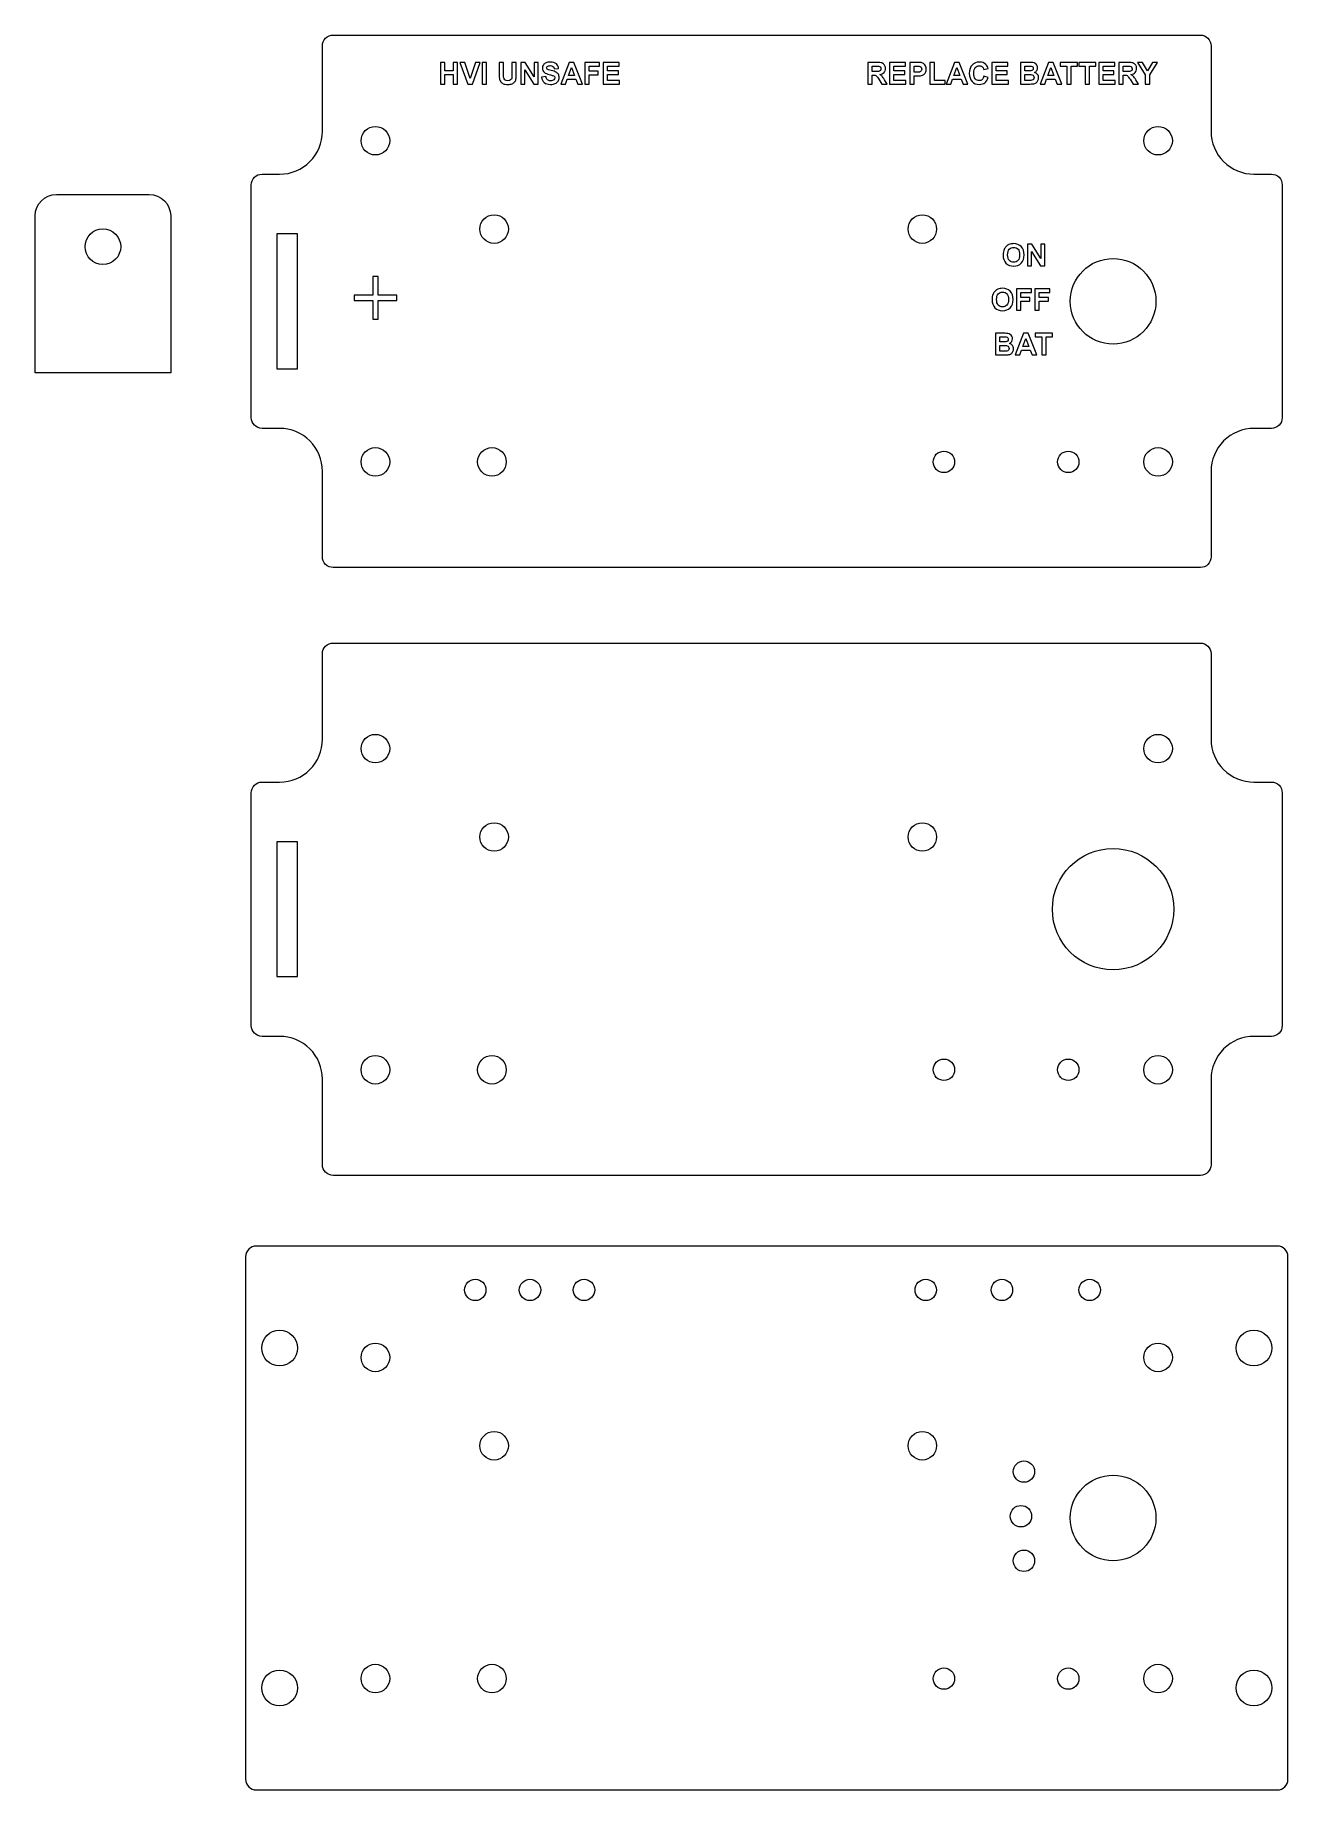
# Model space of a CAD drawing. Header units: millimetres. Extents: x -90 to 86, y -125 to 121.
import ezdxf

# ---------------------------------------------------------------- set-up
doc = ezdxf.new("R2010")
doc.units = ezdxf.units.MM
doc.header["$MEASUREMENT"] = 0
doc.layers.add('LED', color=7, linetype='Continuous')

msp = doc.modelspace()

# ---------------------------------------------------------------- linework, layer by layer
at = {"color": 240, "lineweight": 9}
for points, knots in [([(-33.0219, 113.8146), (-33.0219, 113.8146), (-33.0219, 116.8456), (-33.0219, 116.8456), (-33.0219, 116.8456), (-33.0219, 116.8456), (-32.408, 116.8456), (-32.408, 116.8456), (-32.408, 116.8456), (-32.408, 116.8456), (-32.408, 115.6519), (-32.408, 115.6519), (-32.408, 115.6519), (-32.408, 115.6519), (-31.2142, 115.6519), (-31.2142, 115.6519), (-31.2142, 115.6519), (-31.2142, 115.6519), (-31.2142, 116.8456), (-31.2142, 116.8456), (-31.2142, 116.8456), (-31.2142, 116.8456), (-30.6004, 116.8456), (-30.6004, 116.8456), (-30.6004, 116.8456), (-30.6004, 116.8456), (-30.6004, 113.8146), (-30.6004, 113.8146), (-30.6004, 113.8146), (-30.6004, 113.8146), (-31.2142, 113.8146), (-31.2142, 113.8146), (-31.2142, 113.8146), (-31.2142, 113.8146), (-31.2142, 115.1396), (-31.2142, 115.1396), (-31.2142, 115.1396), (-31.2142, 115.1396), (-32.408, 115.1396), (-32.408, 115.1396), (-32.408, 115.1396), (-32.408, 115.1396), (-32.408, 113.8146), (-32.408, 113.8146), (-32.408, 113.8146), (-32.408, 113.8146), (-33.0219, 113.8146), (-33.0219, 113.8146)], [0, 0, 0, 0, 0.07692308, 0.07692308, 0.07692308, 0.07692308, 0.15384615, 0.15384615, 0.15384615, 0.15384615, 0.23076923, 0.23076923, 0.23076923, 0.23076923, 0.30769231, 0.30769231, 0.30769231, 0.30769231, 0.38461538, 0.38461538, 0.38461538, 0.38461538, 0.46153846, 0.46153846, 0.46153846, 0.46153846, 0.53846154, 0.53846154, 0.53846154, 0.53846154, 0.61538462, 0.61538462, 0.61538462, 0.61538462, 0.69230769, 0.69230769, 0.69230769, 0.69230769, 0.76923077, 0.76923077, 0.76923077, 0.76923077, 0.84615385, 0.84615385, 0.84615385, 0.84615385, 1, 1, 1, 1]), ([(-29.1894, 113.8146), (-29.1894, 113.8146), (-30.2738, 116.8456), (-30.2738, 116.8456), (-30.2738, 116.8456), (-30.2738, 116.8456), (-29.6106, 116.8456), (-29.6106, 116.8456), (-29.6106, 116.8456), (-29.6106, 116.8456), (-28.8408, 114.602), (-28.8408, 114.602), (-28.8408, 114.602), (-28.8408, 114.602), (-28.1021, 116.8456), (-28.1021, 116.8456), (-28.1021, 116.8456), (-28.1021, 116.8456), (-27.4502, 116.8456), (-27.4502, 116.8456), (-27.4502, 116.8456), (-27.4502, 116.8456), (-28.5283, 113.8146), (-28.5283, 113.8146), (-28.5283, 113.8146), (-28.5283, 113.8146), (-29.1894, 113.8146), (-29.1894, 113.8146)], [0, 0, 0, 0, 0.125, 0.125, 0.125, 0.125, 0.25, 0.25, 0.25, 0.25, 0.375, 0.375, 0.375, 0.375, 0.5, 0.5, 0.5, 0.5, 0.625, 0.625, 0.625, 0.625, 0.75, 0.75, 0.75, 0.75, 1, 1, 1, 1]), ([(-27.1623, 113.8146), (-27.1623, 113.8146), (-27.1623, 116.8456), (-27.1623, 116.8456), (-27.1623, 116.8456), (-27.1623, 116.8456), (-26.5485, 116.8456), (-26.5485, 116.8456), (-26.5485, 116.8456), (-26.5485, 116.8456), (-26.5485, 113.8146), (-26.5485, 113.8146), (-26.5485, 113.8146), (-26.5485, 113.8146), (-27.1623, 113.8146), (-27.1623, 113.8146)], [0, 0, 0, 0, 0.2, 0.2, 0.2, 0.2, 0.4, 0.4, 0.4, 0.4, 0.6, 0.6, 0.6, 0.6, 1, 1, 1, 1]), ([(-24.7888, 116.8456), (-24.7888, 116.8456), (-24.1749, 116.8456), (-24.1749, 116.8456), (-24.1749, 116.8456), (-24.1749, 116.8456), (-24.1749, 115.2031), (-24.1749, 115.2031), (-24.1749, 115.2031), (-24.1749, 114.9421), (-24.1672, 114.7734), (-24.1524, 114.6965), (-24.1524, 114.6965), (-24.1263, 114.5724), (-24.0649, 114.4722), (-23.9675, 114.3974), (-23.9675, 114.3974), (-23.8694, 114.3219), (-23.7361, 114.2845), (-23.5668, 114.2845), (-23.5668, 114.2845), (-23.3953, 114.2845), (-23.2655, 114.3198), (-23.178, 114.391), (-23.178, 114.391), (-23.0905, 114.4623), (-23.0383, 114.5491), (-23.0207, 114.6528), (-23.0207, 114.6528), (-23.003, 114.7565), (-22.9938, 114.928), (-22.9938, 115.1678), (-22.9938, 115.1678), (-22.9938, 115.1678), (-22.9938, 116.8456), (-22.9938, 116.8456), (-22.9938, 116.8456), (-22.9938, 116.8456), (-22.38, 116.8456), (-22.38, 116.8456), (-22.38, 116.8456), (-22.38, 116.8456), (-22.38, 115.2518), (-22.38, 115.2518), (-22.38, 115.2518), (-22.38, 114.8877), (-22.3962, 114.6302), (-22.4294, 114.4799), (-22.4294, 114.4799), (-22.4626, 114.3297), (-22.5232, 114.2027), (-22.6121, 114.0989), (-22.6121, 114.0989), (-22.7003, 113.9952), (-22.8189, 113.9134), (-22.967, 113.852), (-22.967, 113.852), (-23.1159, 113.7906), (-23.3092, 113.7596), (-23.5484, 113.7596), (-23.5484, 113.7596), (-23.837, 113.7596), (-24.0557, 113.7927), (-24.2046, 113.8598), (-24.2046, 113.8598), (-24.3534, 113.9268), (-24.4713, 114.0136), (-24.5581, 114.1208), (-24.5581, 114.1208), (-24.6448, 114.2281), (-24.7013, 114.3395), (-24.7288, 114.4574), (-24.7288, 114.4574), (-24.769, 114.6309), (-24.7888, 114.8877), (-24.7888, 115.2271), (-24.7888, 115.2271), (-24.7888, 115.2271), (-24.7888, 116.8456), (-24.7888, 116.8456)], [0, 0, 0, 0, 0.04761905, 0.04761905, 0.04761905, 0.04761905, 0.0952381, 0.0952381, 0.0952381, 0.0952381, 0.14285714, 0.14285714, 0.14285714, 0.14285714, 0.19047619, 0.19047619, 0.19047619, 0.19047619, 0.23809524, 0.23809524, 0.23809524, 0.23809524, 0.28571429, 0.28571429, 0.28571429, 0.28571429, 0.33333333, 0.33333333, 0.33333333, 0.33333333, 0.38095238, 0.38095238, 0.38095238, 0.38095238, 0.42857143, 0.42857143, 0.42857143, 0.42857143, 0.47619048, 0.47619048, 0.47619048, 0.47619048, 0.52380952, 0.52380952, 0.52380952, 0.52380952, 0.57142857, 0.57142857, 0.57142857, 0.57142857, 0.61904762, 0.61904762, 0.61904762, 0.61904762, 0.66666667, 0.66666667, 0.66666667, 0.66666667, 0.71428571, 0.71428571, 0.71428571, 0.71428571, 0.76190476, 0.76190476, 0.76190476, 0.76190476, 0.80952381, 0.80952381, 0.80952381, 0.80952381, 0.85714286, 0.85714286, 0.85714286, 0.85714286, 0.9047619, 0.9047619, 0.9047619, 0.9047619, 1, 1, 1, 1]), ([(-21.7317, 113.8146), (-21.7317, 113.8146), (-21.7317, 116.8456), (-21.7317, 116.8456), (-21.7317, 116.8456), (-21.7317, 116.8456), (-21.1376, 116.8456), (-21.1376, 116.8456), (-21.1376, 116.8456), (-21.1376, 116.8456), (-19.8902, 114.8144), (-19.8902, 114.8144), (-19.8902, 114.8144), (-19.8902, 114.8144), (-19.8902, 116.8456), (-19.8902, 116.8456), (-19.8902, 116.8456), (-19.8902, 116.8456), (-19.3229, 116.8456), (-19.3229, 116.8456), (-19.3229, 116.8456), (-19.3229, 116.8456), (-19.3229, 113.8146), (-19.3229, 113.8146), (-19.3229, 113.8146), (-19.3229, 113.8146), (-19.936, 113.8146), (-19.936, 113.8146), (-19.936, 113.8146), (-19.936, 113.8146), (-21.1644, 115.8071), (-21.1644, 115.8071), (-21.1644, 115.8071), (-21.1644, 115.8071), (-21.1644, 113.8146), (-21.1644, 113.8146), (-21.1644, 113.8146), (-21.1644, 113.8146), (-21.7317, 113.8146), (-21.7317, 113.8146)], [0, 0, 0, 0, 0.09090909, 0.09090909, 0.09090909, 0.09090909, 0.18181818, 0.18181818, 0.18181818, 0.18181818, 0.27272727, 0.27272727, 0.27272727, 0.27272727, 0.36363636, 0.36363636, 0.36363636, 0.36363636, 0.45454545, 0.45454545, 0.45454545, 0.45454545, 0.54545455, 0.54545455, 0.54545455, 0.54545455, 0.63636364, 0.63636364, 0.63636364, 0.63636364, 0.72727273, 0.72727273, 0.72727273, 0.72727273, 0.81818182, 0.81818182, 0.81818182, 0.81818182, 1, 1, 1, 1]), ([(-18.8354, 114.7967), (-18.8354, 114.7967), (-18.2385, 114.856), (-18.2385, 114.856), (-18.2385, 114.856), (-18.2026, 114.6563), (-18.1306, 114.5103), (-18.0212, 114.4164), (-18.0212, 114.4164), (-17.9119, 114.3226), (-17.7644, 114.276), (-17.5788, 114.276), (-17.5788, 114.276), (-17.3827, 114.276), (-17.2345, 114.3177), (-17.1351, 114.4009), (-17.1351, 114.4009), (-17.0356, 114.4842), (-16.9855, 114.5815), (-16.9855, 114.693), (-16.9855, 114.693), (-16.9855, 114.765), (-17.0066, 114.8257), (-17.0483, 114.8765), (-17.0483, 114.8765), (-17.0899, 114.9265), (-17.1633, 114.9703), (-17.2677, 115.007), (-17.2677, 115.007), (-17.339, 115.0324), (-17.5012, 115.0761), (-17.7552, 115.1396), (-17.7552, 115.1396), (-18.0819, 115.2215), (-18.3112, 115.3217), (-18.4431, 115.4409), (-18.4431, 115.4409), (-18.6287, 115.6081), (-18.7211, 115.812), (-18.7211, 116.0526), (-18.7211, 116.0526), (-18.7211, 116.2071), (-18.6774, 116.3525), (-18.5906, 116.4872), (-18.5906, 116.4872), (-18.5031, 116.622), (-18.3775, 116.7243), (-18.2131, 116.7948), (-18.2131, 116.7948), (-18.0487, 116.8654), (-17.8512, 116.9007), (-17.6184, 116.9007), (-17.6184, 116.9007), (-17.2395, 116.9007), (-16.9537, 116.8167), (-16.7625, 116.6481), (-16.7625, 116.6481), (-16.5706, 116.4795), (-16.4704, 116.2551), (-16.4606, 115.9736), (-16.4606, 115.9736), (-16.4606, 115.9736), (-17.0744, 115.9524), (-17.0744, 115.9524), (-17.0744, 115.9524), (-17.1005, 116.109), (-17.1562, 116.2212), (-17.2416, 116.2897), (-17.2416, 116.2897), (-17.327, 116.3581), (-17.4554, 116.3927), (-17.6261, 116.3927), (-17.6261, 116.3927), (-17.8025, 116.3927), (-17.9408, 116.356), (-18.0403, 116.2826), (-18.0403, 116.2826), (-18.1045, 116.2353), (-18.1369, 116.1725), (-18.1369, 116.0935), (-18.1369, 116.0935), (-18.1369, 116.0216), (-18.1066, 115.9602), (-18.0459, 115.9094), (-18.0459, 115.9094), (-17.969, 115.8438), (-17.782, 115.776), (-17.485, 115.7055), (-17.485, 115.7055), (-17.188, 115.6356), (-16.9685, 115.5622), (-16.8267, 115.4875), (-16.8267, 115.4875), (-16.6842, 115.412), (-16.5727, 115.3097), (-16.4923, 115.1791), (-16.4923, 115.1791), (-16.4119, 115.0486), (-16.3717, 114.8877), (-16.3717, 114.6965), (-16.3717, 114.6965), (-16.3717, 114.523), (-16.4196, 114.36), (-16.5163, 114.2083), (-16.5163, 114.2083), (-16.613, 114.0566), (-16.7491, 113.9437), (-16.9255, 113.8703), (-16.9255, 113.8703), (-17.1019, 113.7963), (-17.322, 113.7596), (-17.5852, 113.7596), (-17.5852, 113.7596), (-17.9683, 113.7596), (-18.2625, 113.8478), (-18.4678, 114.0249), (-18.4678, 114.0249), (-18.6732, 114.2012), (-18.7952, 114.4588), (-18.8354, 114.7967)], [0, 0, 0, 0, 0.03225806, 0.03225806, 0.03225806, 0.03225806, 0.06451613, 0.06451613, 0.06451613, 0.06451613, 0.09677419, 0.09677419, 0.09677419, 0.09677419, 0.12903226, 0.12903226, 0.12903226, 0.12903226, 0.16129032, 0.16129032, 0.16129032, 0.16129032, 0.19354839, 0.19354839, 0.19354839, 0.19354839, 0.22580645, 0.22580645, 0.22580645, 0.22580645, 0.25806452, 0.25806452, 0.25806452, 0.25806452, 0.29032258, 0.29032258, 0.29032258, 0.29032258, 0.32258065, 0.32258065, 0.32258065, 0.32258065, 0.35483871, 0.35483871, 0.35483871, 0.35483871, 0.38709677, 0.38709677, 0.38709677, 0.38709677, 0.41935484, 0.41935484, 0.41935484, 0.41935484, 0.4516129, 0.4516129, 0.4516129, 0.4516129, 0.48387097, 0.48387097, 0.48387097, 0.48387097, 0.51612903, 0.51612903, 0.51612903, 0.51612903, 0.5483871, 0.5483871, 0.5483871, 0.5483871, 0.58064516, 0.58064516, 0.58064516, 0.58064516, 0.61290323, 0.61290323, 0.61290323, 0.61290323, 0.64516129, 0.64516129, 0.64516129, 0.64516129, 0.67741935, 0.67741935, 0.67741935, 0.67741935, 0.70967742, 0.70967742, 0.70967742, 0.70967742, 0.74193548, 0.74193548, 0.74193548, 0.74193548, 0.77419355, 0.77419355, 0.77419355, 0.77419355, 0.80645161, 0.80645161, 0.80645161, 0.80645161, 0.83870968, 0.83870968, 0.83870968, 0.83870968, 0.87096774, 0.87096774, 0.87096774, 0.87096774, 0.90322581, 0.90322581, 0.90322581, 0.90322581, 0.93548387, 0.93548387, 0.93548387, 0.93548387, 1, 1, 1, 1]), ([(-13.1205, 113.8146), (-13.1205, 113.8146), (-13.7816, 113.8146), (-13.7816, 113.8146), (-13.7816, 113.8146), (-13.7816, 113.8146), (-14.0433, 114.5046), (-14.0433, 114.5046), (-14.0433, 114.5046), (-14.0433, 114.5046), (-15.259, 114.5046), (-15.259, 114.5046), (-15.259, 114.5046), (-15.259, 114.5046), (-15.5109, 113.8146), (-15.5109, 113.8146), (-15.5109, 113.8146), (-15.5109, 113.8146), (-16.16, 113.8146), (-16.16, 113.8146), (-16.16, 113.8146), (-16.16, 113.8146), (-14.9831, 116.8456), (-14.9831, 116.8456), (-14.9831, 116.8456), (-14.9831, 116.8456), (-14.3347, 116.8456), (-14.3347, 116.8456), (-14.3347, 116.8456), (-14.3347, 116.8456), (-13.1205, 113.8146), (-13.1205, 113.8146)], [0, 0, 0, 0, 0.11111111, 0.11111111, 0.11111111, 0.11111111, 0.22222222, 0.22222222, 0.22222222, 0.22222222, 0.33333333, 0.33333333, 0.33333333, 0.33333333, 0.44444444, 0.44444444, 0.44444444, 0.44444444, 0.55555556, 0.55555556, 0.55555556, 0.55555556, 0.66666667, 0.66666667, 0.66666667, 0.66666667, 0.77777778, 0.77777778, 0.77777778, 0.77777778, 1, 1, 1, 1]), ([(-14.2423, 115.0169), (-14.2423, 115.0169), (-14.6635, 116.1387), (-14.6635, 116.1387), (-14.6635, 116.1387), (-14.6635, 116.1387), (-15.0727, 115.0169), (-15.0727, 115.0169), (-15.0727, 115.0169), (-15.0727, 115.0169), (-14.2423, 115.0169), (-14.2423, 115.0169)], [0, 0, 0, 0, 0.25, 0.25, 0.25, 0.25, 0.5, 0.5, 0.5, 0.5, 1, 1, 1, 1]), ([(-12.7939, 113.8146), (-12.7939, 113.8146), (-12.7939, 116.8456), (-12.7939, 116.8456), (-12.7939, 116.8456), (-12.7939, 116.8456), (-10.7111, 116.8456), (-10.7111, 116.8456), (-10.7111, 116.8456), (-10.7111, 116.8456), (-10.7111, 116.3334), (-10.7111, 116.3334), (-10.7111, 116.3334), (-10.7111, 116.3334), (-12.18, 116.3334), (-12.18, 116.3334), (-12.18, 116.3334), (-12.18, 116.3334), (-12.18, 115.6138), (-12.18, 115.6138), (-12.18, 115.6138), (-12.18, 115.6138), (-10.9101, 115.6138), (-10.9101, 115.6138), (-10.9101, 115.6138), (-10.9101, 115.6138), (-10.9101, 115.1015), (-10.9101, 115.1015), (-10.9101, 115.1015), (-10.9101, 115.1015), (-12.18, 115.1015), (-12.18, 115.1015), (-12.18, 115.1015), (-12.18, 115.1015), (-12.18, 113.8146), (-12.18, 113.8146), (-12.18, 113.8146), (-12.18, 113.8146), (-12.7939, 113.8146), (-12.7939, 113.8146)], [0, 0, 0, 0, 0.09090909, 0.09090909, 0.09090909, 0.09090909, 0.18181818, 0.18181818, 0.18181818, 0.18181818, 0.27272727, 0.27272727, 0.27272727, 0.27272727, 0.36363636, 0.36363636, 0.36363636, 0.36363636, 0.45454545, 0.45454545, 0.45454545, 0.45454545, 0.54545455, 0.54545455, 0.54545455, 0.54545455, 0.63636364, 0.63636364, 0.63636364, 0.63636364, 0.72727273, 0.72727273, 0.72727273, 0.72727273, 0.81818182, 0.81818182, 0.81818182, 0.81818182, 1, 1, 1, 1]), ([(-10.2081, 113.8146), (-10.2081, 113.8146), (-10.2081, 116.8456), (-10.2081, 116.8456), (-10.2081, 116.8456), (-10.2081, 116.8456), (-7.9644, 116.8456), (-7.9644, 116.8456), (-7.9644, 116.8456), (-7.9644, 116.8456), (-7.9644, 116.3334), (-7.9644, 116.3334), (-7.9644, 116.3334), (-7.9644, 116.3334), (-9.5942, 116.3334), (-9.5942, 116.3334), (-9.5942, 116.3334), (-9.5942, 116.3334), (-9.5942, 115.6603), (-9.5942, 115.6603), (-9.5942, 115.6603), (-9.5942, 115.6603), (-8.0787, 115.6603), (-8.0787, 115.6603), (-8.0787, 115.6603), (-8.0787, 115.6603), (-8.0787, 115.1481), (-8.0787, 115.1481), (-8.0787, 115.1481), (-8.0787, 115.1481), (-9.5942, 115.1481), (-9.5942, 115.1481), (-9.5942, 115.1481), (-9.5942, 115.1481), (-9.5942, 114.3268), (-9.5942, 114.3268), (-9.5942, 114.3268), (-9.5942, 114.3268), (-7.9052, 114.3268), (-7.9052, 114.3268), (-7.9052, 114.3268), (-7.9052, 114.3268), (-7.9052, 113.8146), (-7.9052, 113.8146), (-7.9052, 113.8146), (-7.9052, 113.8146), (-10.2081, 113.8146), (-10.2081, 113.8146)], [0, 0, 0, 0, 0.07692308, 0.07692308, 0.07692308, 0.07692308, 0.15384615, 0.15384615, 0.15384615, 0.15384615, 0.23076923, 0.23076923, 0.23076923, 0.23076923, 0.30769231, 0.30769231, 0.30769231, 0.30769231, 0.38461538, 0.38461538, 0.38461538, 0.38461538, 0.46153846, 0.46153846, 0.46153846, 0.46153846, 0.53846154, 0.53846154, 0.53846154, 0.53846154, 0.61538462, 0.61538462, 0.61538462, 0.61538462, 0.69230769, 0.69230769, 0.69230769, 0.69230769, 0.76923077, 0.76923077, 0.76923077, 0.76923077, 0.84615385, 0.84615385, 0.84615385, 0.84615385, 1, 1, 1, 1]), ([(26.8605, 113.8125), (26.8605, 113.8125), (26.8605, 116.8435), (26.8605, 116.8435), (26.8605, 116.8435), (26.8605, 116.8435), (28.1496, 116.8435), (28.1496, 116.8435), (28.1496, 116.8435), (28.4734, 116.8435), (28.7091, 116.816), (28.8558, 116.7617), (28.8558, 116.7617), (29.0033, 116.7074), (29.1204, 116.6107), (29.2086, 116.4717), (29.2086, 116.4717), (29.2968, 116.332), (29.3412, 116.1733), (29.3412, 115.9941), (29.3412, 115.9941), (29.3412, 115.7662), (29.2749, 115.5785), (29.1416, 115.4303), (29.1416, 115.4303), (29.0082, 115.2822), (28.8093, 115.189), (28.544, 115.1502), (28.544, 115.1502), (28.6759, 115.0733), (28.7846, 114.9887), (28.8699, 114.8962), (28.8699, 114.8962), (28.956, 114.8038), (29.0717, 114.6394), (29.2171, 114.4038), (29.2171, 114.4038), (29.2171, 114.4038), (29.5868, 113.8125), (29.5868, 113.8125), (29.5868, 113.8125), (29.5868, 113.8125), (28.8551, 113.8125), (28.8551, 113.8125), (28.8551, 113.8125), (28.8551, 113.8125), (28.4163, 114.4743), (28.4163, 114.4743), (28.4163, 114.4743), (28.2589, 114.7093), (28.151, 114.8574), (28.0924, 114.9188), (28.0924, 114.9188), (28.0346, 114.9795), (27.9732, 115.0218), (27.9083, 115.0444), (27.9083, 115.0444), (27.8427, 115.067), (27.7396, 115.0783), (27.5985, 115.0783), (27.5985, 115.0783), (27.5985, 115.0783), (27.4744, 115.0783), (27.4744, 115.0783), (27.4744, 115.0783), (27.4744, 115.0783), (27.4744, 113.8125), (27.4744, 113.8125), (27.4744, 113.8125), (27.4744, 113.8125), (26.8605, 113.8125), (26.8605, 113.8125)], [0, 0, 0, 0, 0.05263158, 0.05263158, 0.05263158, 0.05263158, 0.10526316, 0.10526316, 0.10526316, 0.10526316, 0.15789474, 0.15789474, 0.15789474, 0.15789474, 0.21052632, 0.21052632, 0.21052632, 0.21052632, 0.26315789, 0.26315789, 0.26315789, 0.26315789, 0.31578947, 0.31578947, 0.31578947, 0.31578947, 0.36842105, 0.36842105, 0.36842105, 0.36842105, 0.42105263, 0.42105263, 0.42105263, 0.42105263, 0.47368421, 0.47368421, 0.47368421, 0.47368421, 0.52631579, 0.52631579, 0.52631579, 0.52631579, 0.57894737, 0.57894737, 0.57894737, 0.57894737, 0.63157895, 0.63157895, 0.63157895, 0.63157895, 0.68421053, 0.68421053, 0.68421053, 0.68421053, 0.73684211, 0.73684211, 0.73684211, 0.73684211, 0.78947368, 0.78947368, 0.78947368, 0.78947368, 0.84210526, 0.84210526, 0.84210526, 0.84210526, 0.89473684, 0.89473684, 0.89473684, 0.89473684, 1, 1, 1, 1]), ([(27.4744, 115.5609), (27.4744, 115.5609), (27.9273, 115.5609), (27.9273, 115.5609), (27.9273, 115.5609), (28.2208, 115.5609), (28.4036, 115.5736), (28.4769, 115.5982), (28.4769, 115.5982), (28.5496, 115.6229), (28.6075, 115.666), (28.6484, 115.7267), (28.6484, 115.7267), (28.69, 115.7873), (28.7105, 115.8635), (28.7105, 115.9545), (28.7105, 115.9545), (28.7105, 116.0569), (28.683, 116.1387), (28.6286, 116.2022), (28.6286, 116.2022), (28.5743, 116.265), (28.4974, 116.3045), (28.3986, 116.3207), (28.3986, 116.3207), (28.3485, 116.3278), (28.1997, 116.3313), (27.952, 116.3313), (27.952, 116.3313), (27.952, 116.3313), (27.4744, 116.3313), (27.4744, 116.3313), (27.4744, 116.3313), (27.4744, 116.3313), (27.4744, 115.5609), (27.4744, 115.5609)], [0, 0, 0, 0, 0.1, 0.1, 0.1, 0.1, 0.2, 0.2, 0.2, 0.2, 0.3, 0.3, 0.3, 0.3, 0.4, 0.4, 0.4, 0.4, 0.5, 0.5, 0.5, 0.5, 0.6, 0.6, 0.6, 0.6, 0.7, 0.7, 0.7, 0.7, 0.8, 0.8, 0.8, 0.8, 1, 1, 1, 1]), ([(29.9176, 113.8125), (29.9176, 113.8125), (29.9176, 116.8435), (29.9176, 116.8435), (29.9176, 116.8435), (29.9176, 116.8435), (32.1613, 116.8435), (32.1613, 116.8435), (32.1613, 116.8435), (32.1613, 116.8435), (32.1613, 116.3313), (32.1613, 116.3313), (32.1613, 116.3313), (32.1613, 116.3313), (30.5315, 116.3313), (30.5315, 116.3313), (30.5315, 116.3313), (30.5315, 116.3313), (30.5315, 115.6582), (30.5315, 115.6582), (30.5315, 115.6582), (30.5315, 115.6582), (32.047, 115.6582), (32.047, 115.6582), (32.047, 115.6582), (32.047, 115.6582), (32.047, 115.146), (32.047, 115.146), (32.047, 115.146), (32.047, 115.146), (30.5315, 115.146), (30.5315, 115.146), (30.5315, 115.146), (30.5315, 115.146), (30.5315, 114.3247), (30.5315, 114.3247), (30.5315, 114.3247), (30.5315, 114.3247), (32.2205, 114.3247), (32.2205, 114.3247), (32.2205, 114.3247), (32.2205, 114.3247), (32.2205, 113.8125), (32.2205, 113.8125), (32.2205, 113.8125), (32.2205, 113.8125), (29.9176, 113.8125), (29.9176, 113.8125)], [0, 0, 0, 0, 0.07692308, 0.07692308, 0.07692308, 0.07692308, 0.15384615, 0.15384615, 0.15384615, 0.15384615, 0.23076923, 0.23076923, 0.23076923, 0.23076923, 0.30769231, 0.30769231, 0.30769231, 0.30769231, 0.38461538, 0.38461538, 0.38461538, 0.38461538, 0.46153846, 0.46153846, 0.46153846, 0.46153846, 0.53846154, 0.53846154, 0.53846154, 0.53846154, 0.61538462, 0.61538462, 0.61538462, 0.61538462, 0.69230769, 0.69230769, 0.69230769, 0.69230769, 0.76923077, 0.76923077, 0.76923077, 0.76923077, 0.84615385, 0.84615385, 0.84615385, 0.84615385, 1, 1, 1, 1]), ([(32.7412, 113.8125), (32.7412, 113.8125), (32.7412, 116.8435), (32.7412, 116.8435), (32.7412, 116.8435), (32.7412, 116.8435), (33.7227, 116.8435), (33.7227, 116.8435), (33.7227, 116.8435), (34.0945, 116.8435), (34.3365, 116.8287), (34.4494, 116.7984), (34.4494, 116.7984), (34.6229, 116.7525), (34.7683, 116.6537), (34.8854, 116.5014), (34.8854, 116.5014), (35.0025, 116.349), (35.0611, 116.1521), (35.0611, 115.9108), (35.0611, 115.9108), (35.0611, 115.7245), (35.0272, 115.5686), (34.9602, 115.4416), (34.9602, 115.4416), (34.8925, 115.3146), (34.8071, 115.2151), (34.7034, 115.1425), (34.7034, 115.1425), (34.5996, 115.0705), (34.4938, 115.0225), (34.3866, 114.9992), (34.3866, 114.9992), (34.2405, 114.9703), (34.0296, 114.9555), (33.753, 114.9555), (33.753, 114.9555), (33.753, 114.9555), (33.3551, 114.9555), (33.3551, 114.9555), (33.3551, 114.9555), (33.3551, 114.9555), (33.3551, 113.8125), (33.3551, 113.8125), (33.3551, 113.8125), (33.3551, 113.8125), (32.7412, 113.8125), (32.7412, 113.8125)], [0, 0, 0, 0, 0.07692308, 0.07692308, 0.07692308, 0.07692308, 0.15384615, 0.15384615, 0.15384615, 0.15384615, 0.23076923, 0.23076923, 0.23076923, 0.23076923, 0.30769231, 0.30769231, 0.30769231, 0.30769231, 0.38461538, 0.38461538, 0.38461538, 0.38461538, 0.46153846, 0.46153846, 0.46153846, 0.46153846, 0.53846154, 0.53846154, 0.53846154, 0.53846154, 0.61538462, 0.61538462, 0.61538462, 0.61538462, 0.69230769, 0.69230769, 0.69230769, 0.69230769, 0.76923077, 0.76923077, 0.76923077, 0.76923077, 0.84615385, 0.84615385, 0.84615385, 0.84615385, 1, 1, 1, 1]), ([(33.3551, 116.3313), (33.3551, 116.3313), (33.3551, 115.4677), (33.3551, 115.4677), (33.3551, 115.4677), (33.3551, 115.4677), (33.6888, 115.4677), (33.6888, 115.4677), (33.6888, 115.4677), (33.9294, 115.4677), (34.0895, 115.4839), (34.1707, 115.5157), (34.1707, 115.5157), (34.2518, 115.5474), (34.3153, 115.5968), (34.3612, 115.6653), (34.3612, 115.6653), (34.407, 115.733), (34.4303, 115.8113), (34.4303, 115.9016), (34.4303, 115.9016), (34.4303, 116.0124), (34.3979, 116.1034), (34.3337, 116.1754), (34.3337, 116.1754), (34.2687, 116.2474), (34.1876, 116.2925), (34.0881, 116.3109), (34.0881, 116.3109), (34.0155, 116.3243), (33.8694, 116.3313), (33.6493, 116.3313), (33.6493, 116.3313), (33.6493, 116.3313), (33.3551, 116.3313), (33.3551, 116.3313)], [0, 0, 0, 0, 0.1, 0.1, 0.1, 0.1, 0.2, 0.2, 0.2, 0.2, 0.3, 0.3, 0.3, 0.3, 0.4, 0.4, 0.4, 0.4, 0.5, 0.5, 0.5, 0.5, 0.6, 0.6, 0.6, 0.6, 0.7, 0.7, 0.7, 0.7, 0.8, 0.8, 0.8, 0.8, 1, 1, 1, 1]), ([(35.5818, 113.8125), (35.5818, 113.8125), (35.5818, 116.8181), (35.5818, 116.8181), (35.5818, 116.8181), (35.5818, 116.8181), (36.1956, 116.8181), (36.1956, 116.8181), (36.1956, 116.8181), (36.1956, 116.8181), (36.1956, 114.3247), (36.1956, 114.3247), (36.1956, 114.3247), (36.1956, 114.3247), (37.7153, 114.3247), (37.7153, 114.3247), (37.7153, 114.3247), (37.7153, 114.3247), (37.7153, 113.8125), (37.7153, 113.8125), (37.7153, 113.8125), (37.7153, 113.8125), (35.5818, 113.8125), (35.5818, 113.8125)], [0, 0, 0, 0, 0.14285714, 0.14285714, 0.14285714, 0.14285714, 0.28571429, 0.28571429, 0.28571429, 0.28571429, 0.42857143, 0.42857143, 0.42857143, 0.42857143, 0.57142857, 0.57142857, 0.57142857, 0.57142857, 0.71428571, 0.71428571, 0.71428571, 0.71428571, 1, 1, 1, 1]), ([(40.8811, 113.8125), (40.8811, 113.8125), (40.22, 113.8125), (40.22, 113.8125), (40.22, 113.8125), (40.22, 113.8125), (39.9583, 114.5025), (39.9583, 114.5025), (39.9583, 114.5025), (39.9583, 114.5025), (38.7426, 114.5025), (38.7426, 114.5025), (38.7426, 114.5025), (38.7426, 114.5025), (38.4907, 113.8125), (38.4907, 113.8125), (38.4907, 113.8125), (38.4907, 113.8125), (37.8416, 113.8125), (37.8416, 113.8125), (37.8416, 113.8125), (37.8416, 113.8125), (39.0185, 116.8435), (39.0185, 116.8435), (39.0185, 116.8435), (39.0185, 116.8435), (39.6669, 116.8435), (39.6669, 116.8435), (39.6669, 116.8435), (39.6669, 116.8435), (40.8811, 113.8125), (40.8811, 113.8125)], [0, 0, 0, 0, 0.11111111, 0.11111111, 0.11111111, 0.11111111, 0.22222222, 0.22222222, 0.22222222, 0.22222222, 0.33333333, 0.33333333, 0.33333333, 0.33333333, 0.44444444, 0.44444444, 0.44444444, 0.44444444, 0.55555556, 0.55555556, 0.55555556, 0.55555556, 0.66666667, 0.66666667, 0.66666667, 0.66666667, 0.77777778, 0.77777778, 0.77777778, 0.77777778, 1, 1, 1, 1]), ([(39.7593, 115.0148), (39.7593, 115.0148), (39.3381, 116.1366), (39.3381, 116.1366), (39.3381, 116.1366), (39.3381, 116.1366), (38.9289, 115.0148), (38.9289, 115.0148), (38.9289, 115.0148), (38.9289, 115.0148), (39.7593, 115.0148), (39.7593, 115.0148)], [0, 0, 0, 0, 0.25, 0.25, 0.25, 0.25, 0.5, 0.5, 0.5, 0.5, 1, 1, 1, 1]), ([(43.1466, 114.9301), (43.1466, 114.9301), (43.7392, 114.7481), (43.7392, 114.7481), (43.7392, 114.7481), (43.6482, 114.4143), (43.4965, 114.1667), (43.2849, 114.0044), (43.2849, 114.0044), (43.0732, 113.8428), (42.8051, 113.7617), (42.4798, 113.7617), (42.4798, 113.7617), (42.077, 113.7617), (41.7461, 113.8993), (41.4864, 114.1744), (41.4864, 114.1744), (41.2275, 114.4496), (41.0977, 114.8257), (41.0977, 115.3033), (41.0977, 115.3033), (41.0977, 115.8078), (41.2282, 116.2001), (41.4885, 116.4795), (41.4885, 116.4795), (41.7489, 116.7589), (42.0918, 116.8986), (42.5165, 116.8986), (42.5165, 116.8986), (42.8876, 116.8986), (43.1889, 116.7885), (43.4203, 116.5691), (43.4203, 116.5691), (43.5586, 116.4393), (43.6616, 116.253), (43.7308, 116.0096), (43.7308, 116.0096), (43.7308, 116.0096), (43.1254, 115.8657), (43.1254, 115.8657), (43.1254, 115.8657), (43.0894, 116.0223), (43.0146, 116.1465), (42.9011, 116.2375), (42.9011, 116.2375), (42.7868, 116.3285), (42.6485, 116.3736), (42.4862, 116.3736), (42.4862, 116.3736), (42.2611, 116.3736), (42.0784, 116.2932), (41.9387, 116.1316), (41.9387, 116.1316), (41.7983, 115.9708), (41.7284, 115.7097), (41.7284, 115.3485), (41.7284, 115.3485), (41.7284, 114.9661), (41.7976, 114.693), (41.9352, 114.5307), (41.9352, 114.5307), (42.0734, 114.3678), (42.2527, 114.2866), (42.4735, 114.2866), (42.4735, 114.2866), (42.6365, 114.2866), (42.7769, 114.3381), (42.894, 114.4419), (42.894, 114.4419), (43.0111, 114.5456), (43.0958, 114.7078), (43.1466, 114.9301)], [0, 0, 0, 0, 0.05263158, 0.05263158, 0.05263158, 0.05263158, 0.10526316, 0.10526316, 0.10526316, 0.10526316, 0.15789474, 0.15789474, 0.15789474, 0.15789474, 0.21052632, 0.21052632, 0.21052632, 0.21052632, 0.26315789, 0.26315789, 0.26315789, 0.26315789, 0.31578947, 0.31578947, 0.31578947, 0.31578947, 0.36842105, 0.36842105, 0.36842105, 0.36842105, 0.42105263, 0.42105263, 0.42105263, 0.42105263, 0.47368421, 0.47368421, 0.47368421, 0.47368421, 0.52631579, 0.52631579, 0.52631579, 0.52631579, 0.57894737, 0.57894737, 0.57894737, 0.57894737, 0.63157895, 0.63157895, 0.63157895, 0.63157895, 0.68421053, 0.68421053, 0.68421053, 0.68421053, 0.73684211, 0.73684211, 0.73684211, 0.73684211, 0.78947368, 0.78947368, 0.78947368, 0.78947368, 0.84210526, 0.84210526, 0.84210526, 0.84210526, 0.89473684, 0.89473684, 0.89473684, 0.89473684, 1, 1, 1, 1]), ([(44.2648, 113.8125), (44.2648, 113.8125), (44.2648, 116.8435), (44.2648, 116.8435), (44.2648, 116.8435), (44.2648, 116.8435), (46.5085, 116.8435), (46.5085, 116.8435), (46.5085, 116.8435), (46.5085, 116.8435), (46.5085, 116.3313), (46.5085, 116.3313), (46.5085, 116.3313), (46.5085, 116.3313), (44.8787, 116.3313), (44.8787, 116.3313), (44.8787, 116.3313), (44.8787, 116.3313), (44.8787, 115.6582), (44.8787, 115.6582), (44.8787, 115.6582), (44.8787, 115.6582), (46.3942, 115.6582), (46.3942, 115.6582), (46.3942, 115.6582), (46.3942, 115.6582), (46.3942, 115.146), (46.3942, 115.146), (46.3942, 115.146), (46.3942, 115.146), (44.8787, 115.146), (44.8787, 115.146), (44.8787, 115.146), (44.8787, 115.146), (44.8787, 114.3247), (44.8787, 114.3247), (44.8787, 114.3247), (44.8787, 114.3247), (46.5677, 114.3247), (46.5677, 114.3247), (46.5677, 114.3247), (46.5677, 114.3247), (46.5677, 113.8125), (46.5677, 113.8125), (46.5677, 113.8125), (46.5677, 113.8125), (44.2648, 113.8125), (44.2648, 113.8125)], [0, 0, 0, 0, 0.07692308, 0.07692308, 0.07692308, 0.07692308, 0.15384615, 0.15384615, 0.15384615, 0.15384615, 0.23076923, 0.23076923, 0.23076923, 0.23076923, 0.30769231, 0.30769231, 0.30769231, 0.30769231, 0.38461538, 0.38461538, 0.38461538, 0.38461538, 0.46153846, 0.46153846, 0.46153846, 0.46153846, 0.53846154, 0.53846154, 0.53846154, 0.53846154, 0.61538462, 0.61538462, 0.61538462, 0.61538462, 0.69230769, 0.69230769, 0.69230769, 0.69230769, 0.76923077, 0.76923077, 0.76923077, 0.76923077, 0.84615385, 0.84615385, 0.84615385, 0.84615385, 1, 1, 1, 1]), ([(48.2646, 116.8435), (48.2646, 116.8435), (49.4768, 116.8435), (49.4768, 116.8435), (49.4768, 116.8435), (49.7174, 116.8435), (49.8959, 116.8337), (50.0137, 116.8139), (50.0137, 116.8139), (50.1322, 116.7934), (50.2373, 116.7518), (50.3305, 116.689), (50.3305, 116.689), (50.4236, 116.6255), (50.5012, 116.5416), (50.5633, 116.4364), (50.5633, 116.4364), (50.6254, 116.3313), (50.6564, 116.2128), (50.6564, 116.0823), (50.6564, 116.0823), (50.6564, 115.9411), (50.6183, 115.8106), (50.5421, 115.6928), (50.5421, 115.6928), (50.4659, 115.5743), (50.3622, 115.4861), (50.2317, 115.4268), (50.2317, 115.4268), (50.4159, 115.3725), (50.557, 115.2807), (50.6564, 115.1509), (50.6564, 115.1509), (50.7552, 115.0211), (50.8046, 114.8687), (50.8046, 114.693), (50.8046, 114.693), (50.8046, 114.5547), (50.7729, 114.4207), (50.7087, 114.2902), (50.7087, 114.2902), (50.6445, 114.1596), (50.557, 114.0552), (50.4455, 113.9769), (50.4455, 113.9769), (50.3347, 113.8993), (50.1978, 113.8513), (50.0349, 113.833), (50.0349, 113.833), (49.9333, 113.8224), (49.687, 113.8153), (49.2969, 113.8125), (49.2969, 113.8125), (49.2969, 113.8125), (48.2646, 113.8125), (48.2646, 113.8125), (48.2646, 113.8125), (48.2646, 113.8125), (48.2646, 116.8435), (48.2646, 116.8435)], [0, 0, 0, 0, 0.0625, 0.0625, 0.0625, 0.0625, 0.125, 0.125, 0.125, 0.125, 0.1875, 0.1875, 0.1875, 0.1875, 0.25, 0.25, 0.25, 0.25, 0.3125, 0.3125, 0.3125, 0.3125, 0.375, 0.375, 0.375, 0.375, 0.4375, 0.4375, 0.4375, 0.4375, 0.5, 0.5, 0.5, 0.5, 0.5625, 0.5625, 0.5625, 0.5625, 0.625, 0.625, 0.625, 0.625, 0.6875, 0.6875, 0.6875, 0.6875, 0.75, 0.75, 0.75, 0.75, 0.8125, 0.8125, 0.8125, 0.8125, 0.875, 0.875, 0.875, 0.875, 1, 1, 1, 1]), ([(48.8785, 116.3398), (48.8785, 116.3398), (48.8785, 115.6413), (48.8785, 115.6413), (48.8785, 115.6413), (48.8785, 115.6413), (49.2792, 115.6413), (49.2792, 115.6413), (49.2792, 115.6413), (49.517, 115.6413), (49.6651, 115.6448), (49.723, 115.6519), (49.723, 115.6519), (49.8274, 115.6639), (49.91, 115.6998), (49.9699, 115.7598), (49.9699, 115.7598), (50.0299, 115.8198), (50.0596, 115.8981), (50.0596, 115.9955), (50.0596, 115.9955), (50.0596, 116.0893), (50.0334, 116.1648), (49.9819, 116.2234), (49.9819, 116.2234), (49.9304, 116.2819), (49.8535, 116.3172), (49.7519, 116.3292), (49.7519, 116.3292), (49.6913, 116.3363), (49.517, 116.3398), (49.2298, 116.3398), (49.2298, 116.3398), (49.2298, 116.3398), (48.8785, 116.3398), (48.8785, 116.3398)], [0, 0, 0, 0, 0.1, 0.1, 0.1, 0.1, 0.2, 0.2, 0.2, 0.2, 0.3, 0.3, 0.3, 0.3, 0.4, 0.4, 0.4, 0.4, 0.5, 0.5, 0.5, 0.5, 0.6, 0.6, 0.6, 0.6, 0.7, 0.7, 0.7, 0.7, 0.8, 0.8, 0.8, 0.8, 1, 1, 1, 1]), ([(54.0522, 113.8125), (54.0522, 113.8125), (53.3911, 113.8125), (53.3911, 113.8125), (53.3911, 113.8125), (53.3911, 113.8125), (53.1294, 114.5025), (53.1294, 114.5025), (53.1294, 114.5025), (53.1294, 114.5025), (51.9137, 114.5025), (51.9137, 114.5025), (51.9137, 114.5025), (51.9137, 114.5025), (51.6618, 113.8125), (51.6618, 113.8125), (51.6618, 113.8125), (51.6618, 113.8125), (51.0127, 113.8125), (51.0127, 113.8125), (51.0127, 113.8125), (51.0127, 113.8125), (52.1896, 116.8435), (52.1896, 116.8435), (52.1896, 116.8435), (52.1896, 116.8435), (52.838, 116.8435), (52.838, 116.8435), (52.838, 116.8435), (52.838, 116.8435), (54.0522, 113.8125), (54.0522, 113.8125)], [0, 0, 0, 0, 0.11111111, 0.11111111, 0.11111111, 0.11111111, 0.22222222, 0.22222222, 0.22222222, 0.22222222, 0.33333333, 0.33333333, 0.33333333, 0.33333333, 0.44444444, 0.44444444, 0.44444444, 0.44444444, 0.55555556, 0.55555556, 0.55555556, 0.55555556, 0.66666667, 0.66666667, 0.66666667, 0.66666667, 0.77777778, 0.77777778, 0.77777778, 0.77777778, 1, 1, 1, 1]), ([(52.9304, 115.0148), (52.9304, 115.0148), (52.5092, 116.1366), (52.5092, 116.1366), (52.5092, 116.1366), (52.5092, 116.1366), (52.1, 115.0148), (52.1, 115.0148), (52.1, 115.0148), (52.1, 115.0148), (52.9304, 115.0148), (52.9304, 115.0148)], [0, 0, 0, 0, 0.25, 0.25, 0.25, 0.25, 0.5, 0.5, 0.5, 0.5, 1, 1, 1, 1]), ([(54.7465, 113.8125), (54.7465, 113.8125), (54.7465, 116.3313), (54.7465, 116.3313), (54.7465, 116.3313), (54.7465, 116.3313), (53.849, 116.3313), (53.849, 116.3313), (53.849, 116.3313), (53.849, 116.3313), (53.849, 116.8435), (53.849, 116.8435), (53.849, 116.8435), (53.849, 116.8435), (56.2535, 116.8435), (56.2535, 116.8435), (56.2535, 116.8435), (56.2535, 116.8435), (56.2535, 116.3313), (56.2535, 116.3313), (56.2535, 116.3313), (56.2535, 116.3313), (55.3603, 116.3313), (55.3603, 116.3313), (55.3603, 116.3313), (55.3603, 116.3313), (55.3603, 113.8125), (55.3603, 113.8125), (55.3603, 113.8125), (55.3603, 113.8125), (54.7465, 113.8125), (54.7465, 113.8125)], [0, 0, 0, 0, 0.11111111, 0.11111111, 0.11111111, 0.11111111, 0.22222222, 0.22222222, 0.22222222, 0.22222222, 0.33333333, 0.33333333, 0.33333333, 0.33333333, 0.44444444, 0.44444444, 0.44444444, 0.44444444, 0.55555556, 0.55555556, 0.55555556, 0.55555556, 0.66666667, 0.66666667, 0.66666667, 0.66666667, 0.77777778, 0.77777778, 0.77777778, 0.77777778, 1, 1, 1, 1]), ([(57.3323, 113.8125), (57.3323, 113.8125), (57.3323, 116.3313), (57.3323, 116.3313), (57.3323, 116.3313), (57.3323, 116.3313), (56.4348, 116.3313), (56.4348, 116.3313), (56.4348, 116.3313), (56.4348, 116.3313), (56.4348, 116.8435), (56.4348, 116.8435), (56.4348, 116.8435), (56.4348, 116.8435), (58.8393, 116.8435), (58.8393, 116.8435), (58.8393, 116.8435), (58.8393, 116.8435), (58.8393, 116.3313), (58.8393, 116.3313), (58.8393, 116.3313), (58.8393, 116.3313), (57.9461, 116.3313), (57.9461, 116.3313), (57.9461, 116.3313), (57.9461, 116.3313), (57.9461, 113.8125), (57.9461, 113.8125), (57.9461, 113.8125), (57.9461, 113.8125), (57.3323, 113.8125), (57.3323, 113.8125)], [0, 0, 0, 0, 0.11111111, 0.11111111, 0.11111111, 0.11111111, 0.22222222, 0.22222222, 0.22222222, 0.22222222, 0.33333333, 0.33333333, 0.33333333, 0.33333333, 0.44444444, 0.44444444, 0.44444444, 0.44444444, 0.55555556, 0.55555556, 0.55555556, 0.55555556, 0.66666667, 0.66666667, 0.66666667, 0.66666667, 0.77777778, 0.77777778, 0.77777778, 0.77777778, 1, 1, 1, 1]), ([(59.2365, 113.8125), (59.2365, 113.8125), (59.2365, 116.8435), (59.2365, 116.8435), (59.2365, 116.8435), (59.2365, 116.8435), (61.4802, 116.8435), (61.4802, 116.8435), (61.4802, 116.8435), (61.4802, 116.8435), (61.4802, 116.3313), (61.4802, 116.3313), (61.4802, 116.3313), (61.4802, 116.3313), (59.8504, 116.3313), (59.8504, 116.3313), (59.8504, 116.3313), (59.8504, 116.3313), (59.8504, 115.6582), (59.8504, 115.6582), (59.8504, 115.6582), (59.8504, 115.6582), (61.3659, 115.6582), (61.3659, 115.6582), (61.3659, 115.6582), (61.3659, 115.6582), (61.3659, 115.146), (61.3659, 115.146), (61.3659, 115.146), (61.3659, 115.146), (59.8504, 115.146), (59.8504, 115.146), (59.8504, 115.146), (59.8504, 115.146), (59.8504, 114.3247), (59.8504, 114.3247), (59.8504, 114.3247), (59.8504, 114.3247), (61.5394, 114.3247), (61.5394, 114.3247), (61.5394, 114.3247), (61.5394, 114.3247), (61.5394, 113.8125), (61.5394, 113.8125), (61.5394, 113.8125), (61.5394, 113.8125), (59.2365, 113.8125), (59.2365, 113.8125)], [0, 0, 0, 0, 0.07692308, 0.07692308, 0.07692308, 0.07692308, 0.15384615, 0.15384615, 0.15384615, 0.15384615, 0.23076923, 0.23076923, 0.23076923, 0.23076923, 0.30769231, 0.30769231, 0.30769231, 0.30769231, 0.38461538, 0.38461538, 0.38461538, 0.38461538, 0.46153846, 0.46153846, 0.46153846, 0.46153846, 0.53846154, 0.53846154, 0.53846154, 0.53846154, 0.61538462, 0.61538462, 0.61538462, 0.61538462, 0.69230769, 0.69230769, 0.69230769, 0.69230769, 0.76923077, 0.76923077, 0.76923077, 0.76923077, 0.84615385, 0.84615385, 0.84615385, 0.84615385, 1, 1, 1, 1]), ([(62.0601, 113.8125), (62.0601, 113.8125), (62.0601, 116.8435), (62.0601, 116.8435), (62.0601, 116.8435), (62.0601, 116.8435), (63.3492, 116.8435), (63.3492, 116.8435), (63.3492, 116.8435), (63.673, 116.8435), (63.9087, 116.816), (64.0554, 116.7617), (64.0554, 116.7617), (64.2029, 116.7074), (64.32, 116.6107), (64.4082, 116.4717), (64.4082, 116.4717), (64.4964, 116.332), (64.5408, 116.1733), (64.5408, 115.9941), (64.5408, 115.9941), (64.5408, 115.7662), (64.4745, 115.5785), (64.3412, 115.4303), (64.3412, 115.4303), (64.2078, 115.2822), (64.0089, 115.189), (63.7436, 115.1502), (63.7436, 115.1502), (63.8755, 115.0733), (63.9842, 114.9887), (64.0695, 114.8962), (64.0695, 114.8962), (64.1556, 114.8038), (64.2713, 114.6394), (64.4167, 114.4038), (64.4167, 114.4038), (64.4167, 114.4038), (64.7864, 113.8125), (64.7864, 113.8125), (64.7864, 113.8125), (64.7864, 113.8125), (64.0547, 113.8125), (64.0547, 113.8125), (64.0547, 113.8125), (64.0547, 113.8125), (63.6159, 114.4743), (63.6159, 114.4743), (63.6159, 114.4743), (63.4585, 114.7093), (63.3506, 114.8574), (63.292, 114.9188), (63.292, 114.9188), (63.2342, 114.9795), (63.1728, 115.0218), (63.1079, 115.0444), (63.1079, 115.0444), (63.0423, 115.067), (62.9392, 115.0783), (62.7981, 115.0783), (62.7981, 115.0783), (62.7981, 115.0783), (62.674, 115.0783), (62.674, 115.0783), (62.674, 115.0783), (62.674, 115.0783), (62.674, 113.8125), (62.674, 113.8125), (62.674, 113.8125), (62.674, 113.8125), (62.0601, 113.8125), (62.0601, 113.8125)], [0, 0, 0, 0, 0.05263158, 0.05263158, 0.05263158, 0.05263158, 0.10526316, 0.10526316, 0.10526316, 0.10526316, 0.15789474, 0.15789474, 0.15789474, 0.15789474, 0.21052632, 0.21052632, 0.21052632, 0.21052632, 0.26315789, 0.26315789, 0.26315789, 0.26315789, 0.31578947, 0.31578947, 0.31578947, 0.31578947, 0.36842105, 0.36842105, 0.36842105, 0.36842105, 0.42105263, 0.42105263, 0.42105263, 0.42105263, 0.47368421, 0.47368421, 0.47368421, 0.47368421, 0.52631579, 0.52631579, 0.52631579, 0.52631579, 0.57894737, 0.57894737, 0.57894737, 0.57894737, 0.63157895, 0.63157895, 0.63157895, 0.63157895, 0.68421053, 0.68421053, 0.68421053, 0.68421053, 0.73684211, 0.73684211, 0.73684211, 0.73684211, 0.78947368, 0.78947368, 0.78947368, 0.78947368, 0.84210526, 0.84210526, 0.84210526, 0.84210526, 0.89473684, 0.89473684, 0.89473684, 0.89473684, 1, 1, 1, 1]), ([(62.674, 115.5609), (62.674, 115.5609), (63.1269, 115.5609), (63.1269, 115.5609), (63.1269, 115.5609), (63.4204, 115.5609), (63.6032, 115.5736), (63.6765, 115.5982), (63.6765, 115.5982), (63.7492, 115.6229), (63.8071, 115.666), (63.848, 115.7267), (63.848, 115.7267), (63.8896, 115.7873), (63.9101, 115.8635), (63.9101, 115.9545), (63.9101, 115.9545), (63.9101, 116.0569), (63.8826, 116.1387), (63.8282, 116.2022), (63.8282, 116.2022), (63.7739, 116.265), (63.697, 116.3045), (63.5982, 116.3207), (63.5982, 116.3207), (63.5481, 116.3278), (63.3993, 116.3313), (63.1516, 116.3313), (63.1516, 116.3313), (63.1516, 116.3313), (62.674, 116.3313), (62.674, 116.3313), (62.674, 116.3313), (62.674, 116.3313), (62.674, 115.5609), (62.674, 115.5609)], [0, 0, 0, 0, 0.1, 0.1, 0.1, 0.1, 0.2, 0.2, 0.2, 0.2, 0.3, 0.3, 0.3, 0.3, 0.4, 0.4, 0.4, 0.4, 0.5, 0.5, 0.5, 0.5, 0.6, 0.6, 0.6, 0.6, 0.7, 0.7, 0.7, 0.7, 0.8, 0.8, 0.8, 0.8, 1, 1, 1, 1]), ([(65.7558, 113.8125), (65.7558, 113.8125), (65.7558, 115.0881), (65.7558, 115.0881), (65.7558, 115.0881), (65.7558, 115.0881), (64.6446, 116.8435), (64.6446, 116.8435), (64.6446, 116.8435), (64.6446, 116.8435), (65.3621, 116.8435), (65.3621, 116.8435), (65.3621, 116.8435), (65.3621, 116.8435), (66.0789, 115.6434), (66.0789, 115.6434), (66.0789, 115.6434), (66.0789, 115.6434), (66.7767, 116.8435), (66.7767, 116.8435), (66.7767, 116.8435), (66.7767, 116.8435), (67.4809, 116.8435), (67.4809, 116.8435), (67.4809, 116.8435), (67.4809, 116.8435), (66.3696, 115.0839), (66.3696, 115.0839), (66.3696, 115.0839), (66.3696, 115.0839), (66.3696, 113.8125), (66.3696, 113.8125), (66.3696, 113.8125), (66.3696, 113.8125), (65.7558, 113.8125), (65.7558, 113.8125)], [0, 0, 0, 0, 0.1, 0.1, 0.1, 0.1, 0.2, 0.2, 0.2, 0.2, 0.3, 0.3, 0.3, 0.3, 0.4, 0.4, 0.4, 0.4, 0.5, 0.5, 0.5, 0.5, 0.6, 0.6, 0.6, 0.6, 0.7, 0.7, 0.7, 0.7, 0.8, 0.8, 0.8, 0.8, 1, 1, 1, 1]), ([(48.8785, 115.1375), (48.8785, 115.1375), (48.8785, 114.3247), (48.8785, 114.3247), (48.8785, 114.3247), (48.8785, 114.3247), (49.4457, 114.3247), (49.4457, 114.3247), (49.4457, 114.3247), (49.6659, 114.3247), (49.8063, 114.3311), (49.8655, 114.3431), (49.8655, 114.3431), (49.9565, 114.36), (50.0306, 114.4002), (50.0878, 114.4644), (50.0878, 114.4644), (50.1449, 114.5293), (50.1738, 114.6147), (50.1738, 114.7227), (50.1738, 114.7227), (50.1738, 114.8144), (50.152, 114.8913), (50.1075, 114.9548), (50.1075, 114.9548), (50.0638, 115.0183), (49.9996, 115.0649), (49.9163, 115.0938), (49.9163, 115.0938), (49.8331, 115.1227), (49.6517, 115.1375), (49.3731, 115.1375), (49.3731, 115.1375), (49.3731, 115.1375), (48.8785, 115.1375), (48.8785, 115.1375)], [0, 0, 0, 0, 0.1, 0.1, 0.1, 0.1, 0.2, 0.2, 0.2, 0.2, 0.3, 0.3, 0.3, 0.3, 0.4, 0.4, 0.4, 0.4, 0.5, 0.5, 0.5, 0.5, 0.6, 0.6, 0.6, 0.6, 0.7, 0.7, 0.7, 0.7, 0.8, 0.8, 0.8, 0.8, 1, 1, 1, 1]), ([(45.8372, 89.8577), (45.8372, 90.1667), (45.8838, 90.4264), (45.9762, 90.6366), (45.9762, 90.6366), (46.0447, 90.7911), (46.1392, 90.9301), (46.2584, 91.0529), (46.2584, 91.0529), (46.3777, 91.1756), (46.5082, 91.2667), (46.65, 91.3266), (46.65, 91.3266), (46.8391, 91.4064), (47.0571, 91.4466), (47.3041, 91.4466), (47.3041, 91.4466), (47.7514, 91.4466), (48.1084, 91.3076), (48.3772, 91.0303), (48.3772, 91.0303), (48.6453, 90.7523), (48.7794, 90.3664), (48.7794, 89.8718), (48.7794, 89.8718), (48.7794, 89.3814), (48.646, 88.9976), (48.38, 88.721), (48.38, 88.721), (48.114, 88.4438), (47.7577, 88.3055), (47.3125, 88.3055), (47.3125, 88.3055), (46.8617, 88.3055), (46.5026, 88.443), (46.2366, 88.7189), (46.2366, 88.7189), (45.9706, 88.9941), (45.8372, 89.3737), (45.8372, 89.8577)], [0, 0, 0, 0, 0.09090909, 0.09090909, 0.09090909, 0.09090909, 0.18181818, 0.18181818, 0.18181818, 0.18181818, 0.27272727, 0.27272727, 0.27272727, 0.27272727, 0.36363636, 0.36363636, 0.36363636, 0.36363636, 0.45454545, 0.45454545, 0.45454545, 0.45454545, 0.54545455, 0.54545455, 0.54545455, 0.54545455, 0.63636364, 0.63636364, 0.63636364, 0.63636364, 0.72727273, 0.72727273, 0.72727273, 0.72727273, 0.81818182, 0.81818182, 0.81818182, 0.81818182, 1, 1, 1, 1]), ([(49.257, 88.3605), (49.257, 88.3605), (49.257, 91.3915), (49.257, 91.3915), (49.257, 91.3915), (49.257, 91.3915), (49.8511, 91.3915), (49.8511, 91.3915), (49.8511, 91.3915), (49.8511, 91.3915), (51.0985, 89.3603), (51.0985, 89.3603), (51.0985, 89.3603), (51.0985, 89.3603), (51.0985, 91.3915), (51.0985, 91.3915), (51.0985, 91.3915), (51.0985, 91.3915), (51.6658, 91.3915), (51.6658, 91.3915), (51.6658, 91.3915), (51.6658, 91.3915), (51.6658, 88.3605), (51.6658, 88.3605), (51.6658, 88.3605), (51.6658, 88.3605), (51.0527, 88.3605), (51.0527, 88.3605), (51.0527, 88.3605), (51.0527, 88.3605), (49.8243, 90.353), (49.8243, 90.353), (49.8243, 90.353), (49.8243, 90.353), (49.8243, 88.3605), (49.8243, 88.3605), (49.8243, 88.3605), (49.8243, 88.3605), (49.257, 88.3605), (49.257, 88.3605)], [0, 0, 0, 0, 0.09090909, 0.09090909, 0.09090909, 0.09090909, 0.18181818, 0.18181818, 0.18181818, 0.18181818, 0.27272727, 0.27272727, 0.27272727, 0.27272727, 0.36363636, 0.36363636, 0.36363636, 0.36363636, 0.45454545, 0.45454545, 0.45454545, 0.45454545, 0.54545455, 0.54545455, 0.54545455, 0.54545455, 0.63636364, 0.63636364, 0.63636364, 0.63636364, 0.72727273, 0.72727273, 0.72727273, 0.72727273, 0.81818182, 0.81818182, 0.81818182, 0.81818182, 1, 1, 1, 1]), ([(46.468, 89.8781), (46.468, 89.5345), (46.5477, 89.2742), (46.7065, 89.0964), (46.7065, 89.0964), (46.8652, 88.9193), (47.067, 88.8304), (47.3111, 88.8304), (47.3111, 88.8304), (47.556, 88.8304), (47.7563, 88.9186), (47.9137, 89.0943), (47.9137, 89.0943), (48.0703, 89.2707), (48.1486, 89.5345), (48.1486, 89.8866), (48.1486, 89.8866), (48.1486, 90.2344), (48.0724, 90.4941), (47.9193, 90.6648), (47.9193, 90.6648), (47.7669, 90.8363), (47.5644, 90.9216), (47.3111, 90.9216), (47.3111, 90.9216), (47.0585, 90.9216), (46.8546, 90.8349), (46.7001, 90.662), (46.7001, 90.662), (46.5456, 90.4884), (46.468, 90.2274), (46.468, 89.8781)], [0, 0, 0, 0, 0.11111111, 0.11111111, 0.11111111, 0.11111111, 0.22222222, 0.22222222, 0.22222222, 0.22222222, 0.33333333, 0.33333333, 0.33333333, 0.33333333, 0.44444444, 0.44444444, 0.44444444, 0.44444444, 0.55555556, 0.55555556, 0.55555556, 0.55555556, 0.66666667, 0.66666667, 0.66666667, 0.66666667, 0.77777778, 0.77777778, 0.77777778, 0.77777778, 1, 1, 1, 1]), ([(-42.4987, 86.8608), (-42.4987, 86.8608), (-41.7487, 86.8608), (-41.7487, 86.8608), (-41.7487, 86.8608), (-41.7487, 86.8608), (-41.7487, 84.2359), (-41.7487, 84.2359), (-41.7487, 84.2359), (-41.7487, 84.2359), (-39.1236, 84.2359), (-39.1236, 84.2359), (-39.1236, 84.2359), (-39.1236, 84.2359), (-39.1236, 83.4859), (-39.1236, 83.4859), (-39.1236, 83.4859), (-39.1236, 83.4859), (-41.7487, 83.4859), (-41.7487, 83.4859), (-41.7487, 83.4859), (-41.7487, 83.4859), (-41.7487, 80.8608), (-41.7487, 80.8608), (-41.7487, 80.8608), (-41.7487, 80.8608), (-42.4987, 80.8608), (-42.4987, 80.8608), (-42.4987, 80.8608), (-42.4987, 80.8608), (-42.4987, 83.4859), (-42.4987, 83.4859), (-42.4987, 83.4859), (-42.4987, 83.4859), (-45.1236, 83.4859), (-45.1236, 83.4859), (-45.1236, 83.4859), (-45.1236, 83.4859), (-45.1236, 84.2359), (-45.1236, 84.2359), (-45.1236, 84.2359), (-45.1236, 84.2359), (-42.4987, 84.2359), (-42.4987, 84.2359), (-42.4987, 84.2359), (-42.4987, 84.2359), (-42.4987, 86.8608), (-42.4987, 86.8608)], [0, 0, 0, 0, 0.07692308, 0.07692308, 0.07692308, 0.07692308, 0.15384615, 0.15384615, 0.15384615, 0.15384615, 0.23076923, 0.23076923, 0.23076923, 0.23076923, 0.30769231, 0.30769231, 0.30769231, 0.30769231, 0.38461538, 0.38461538, 0.38461538, 0.38461538, 0.46153846, 0.46153846, 0.46153846, 0.46153846, 0.53846154, 0.53846154, 0.53846154, 0.53846154, 0.61538462, 0.61538462, 0.61538462, 0.61538462, 0.69230769, 0.69230769, 0.69230769, 0.69230769, 0.76923077, 0.76923077, 0.76923077, 0.76923077, 0.84615385, 0.84615385, 0.84615385, 0.84615385, 1, 1, 1, 1]), ([(44.284, 83.6051), (44.284, 83.9141), (44.3306, 84.1738), (44.423, 84.384), (44.423, 84.384), (44.4915, 84.5385), (44.586, 84.6775), (44.7052, 84.8003), (44.7052, 84.8003), (44.8245, 84.923), (44.955, 85.0141), (45.0968, 85.074), (45.0968, 85.074), (45.2859, 85.1538), (45.5039, 85.194), (45.7509, 85.194), (45.7509, 85.194), (46.1982, 85.194), (46.5552, 85.055), (46.824, 84.7777), (46.824, 84.7777), (47.0921, 84.4997), (47.2262, 84.1138), (47.2262, 83.6192), (47.2262, 83.6192), (47.2262, 83.1288), (47.0928, 82.745), (46.8268, 82.4684), (46.8268, 82.4684), (46.5608, 82.1912), (46.2045, 82.0529), (45.7593, 82.0529), (45.7593, 82.0529), (45.3085, 82.0529), (44.9494, 82.1904), (44.6834, 82.4663), (44.6834, 82.4663), (44.4174, 82.7415), (44.284, 83.1211), (44.284, 83.6051)], [0, 0, 0, 0, 0.09090909, 0.09090909, 0.09090909, 0.09090909, 0.18181818, 0.18181818, 0.18181818, 0.18181818, 0.27272727, 0.27272727, 0.27272727, 0.27272727, 0.36363636, 0.36363636, 0.36363636, 0.36363636, 0.45454545, 0.45454545, 0.45454545, 0.45454545, 0.54545455, 0.54545455, 0.54545455, 0.54545455, 0.63636364, 0.63636364, 0.63636364, 0.63636364, 0.72727273, 0.72727273, 0.72727273, 0.72727273, 0.81818182, 0.81818182, 0.81818182, 0.81818182, 1, 1, 1, 1]), ([(44.9148, 83.6255), (44.9148, 83.2819), (44.9945, 83.0216), (45.1533, 82.8438), (45.1533, 82.8438), (45.312, 82.6667), (45.5138, 82.5778), (45.7579, 82.5778), (45.7579, 82.5778), (46.0028, 82.5778), (46.2031, 82.666), (46.3605, 82.8417), (46.3605, 82.8417), (46.5171, 83.0181), (46.5954, 83.2819), (46.5954, 83.634), (46.5954, 83.634), (46.5954, 83.9818), (46.5192, 84.2415), (46.3661, 84.4122), (46.3661, 84.4122), (46.2137, 84.5837), (46.0112, 84.669), (45.7579, 84.669), (45.7579, 84.669), (45.5053, 84.669), (45.3014, 84.5823), (45.1469, 84.4094), (45.1469, 84.4094), (44.9924, 84.2358), (44.9148, 83.9748), (44.9148, 83.6255)], [0, 0, 0, 0, 0.11111111, 0.11111111, 0.11111111, 0.11111111, 0.22222222, 0.22222222, 0.22222222, 0.22222222, 0.33333333, 0.33333333, 0.33333333, 0.33333333, 0.44444444, 0.44444444, 0.44444444, 0.44444444, 0.55555556, 0.55555556, 0.55555556, 0.55555556, 0.66666667, 0.66666667, 0.66666667, 0.66666667, 0.77777778, 0.77777778, 0.77777778, 0.77777778, 1, 1, 1, 1]), ([(47.7038, 82.1079), (47.7038, 82.1079), (47.7038, 85.1389), (47.7038, 85.1389), (47.7038, 85.1389), (47.7038, 85.1389), (49.7866, 85.1389), (49.7866, 85.1389), (49.7866, 85.1389), (49.7866, 85.1389), (49.7866, 84.6267), (49.7866, 84.6267), (49.7866, 84.6267), (49.7866, 84.6267), (48.3177, 84.6267), (48.3177, 84.6267), (48.3177, 84.6267), (48.3177, 84.6267), (48.3177, 83.9071), (48.3177, 83.9071), (48.3177, 83.9071), (48.3177, 83.9071), (49.5876, 83.9071), (49.5876, 83.9071), (49.5876, 83.9071), (49.5876, 83.9071), (49.5876, 83.3948), (49.5876, 83.3948), (49.5876, 83.3948), (49.5876, 83.3948), (48.3177, 83.3948), (48.3177, 83.3948), (48.3177, 83.3948), (48.3177, 83.3948), (48.3177, 82.1079), (48.3177, 82.1079), (48.3177, 82.1079), (48.3177, 82.1079), (47.7038, 82.1079), (47.7038, 82.1079)], [0, 0, 0, 0, 0.09090909, 0.09090909, 0.09090909, 0.09090909, 0.18181818, 0.18181818, 0.18181818, 0.18181818, 0.27272727, 0.27272727, 0.27272727, 0.27272727, 0.36363636, 0.36363636, 0.36363636, 0.36363636, 0.45454545, 0.45454545, 0.45454545, 0.45454545, 0.54545455, 0.54545455, 0.54545455, 0.54545455, 0.63636364, 0.63636364, 0.63636364, 0.63636364, 0.72727273, 0.72727273, 0.72727273, 0.72727273, 0.81818182, 0.81818182, 0.81818182, 0.81818182, 1, 1, 1, 1]), ([(50.2896, 82.1079), (50.2896, 82.1079), (50.2896, 85.1389), (50.2896, 85.1389), (50.2896, 85.1389), (50.2896, 85.1389), (52.3724, 85.1389), (52.3724, 85.1389), (52.3724, 85.1389), (52.3724, 85.1389), (52.3724, 84.6267), (52.3724, 84.6267), (52.3724, 84.6267), (52.3724, 84.6267), (50.9035, 84.6267), (50.9035, 84.6267), (50.9035, 84.6267), (50.9035, 84.6267), (50.9035, 83.9071), (50.9035, 83.9071), (50.9035, 83.9071), (50.9035, 83.9071), (52.1734, 83.9071), (52.1734, 83.9071), (52.1734, 83.9071), (52.1734, 83.9071), (52.1734, 83.3948), (52.1734, 83.3948), (52.1734, 83.3948), (52.1734, 83.3948), (50.9035, 83.3948), (50.9035, 83.3948), (50.9035, 83.3948), (50.9035, 83.3948), (50.9035, 82.1079), (50.9035, 82.1079), (50.9035, 82.1079), (50.9035, 82.1079), (50.2896, 82.1079), (50.2896, 82.1079)], [0, 0, 0, 0, 0.09090909, 0.09090909, 0.09090909, 0.09090909, 0.18181818, 0.18181818, 0.18181818, 0.18181818, 0.27272727, 0.27272727, 0.27272727, 0.27272727, 0.36363636, 0.36363636, 0.36363636, 0.36363636, 0.45454545, 0.45454545, 0.45454545, 0.45454545, 0.54545455, 0.54545455, 0.54545455, 0.54545455, 0.63636364, 0.63636364, 0.63636364, 0.63636364, 0.72727273, 0.72727273, 0.72727273, 0.72727273, 0.81818182, 0.81818182, 0.81818182, 0.81818182, 1, 1, 1, 1]), ([(44.7571, 78.8863), (44.7571, 78.8863), (45.9693, 78.8863), (45.9693, 78.8863), (45.9693, 78.8863), (46.2099, 78.8863), (46.3884, 78.8765), (46.5062, 78.8567), (46.5062, 78.8567), (46.6247, 78.8362), (46.7298, 78.7946), (46.823, 78.7318), (46.823, 78.7318), (46.9161, 78.6683), (46.9937, 78.5844), (47.0558, 78.4792), (47.0558, 78.4792), (47.1179, 78.3741), (47.1489, 78.2556), (47.1489, 78.1251), (47.1489, 78.1251), (47.1489, 77.9839), (47.1108, 77.8534), (47.0346, 77.7356), (47.0346, 77.7356), (46.9584, 77.6171), (46.8547, 77.5289), (46.7242, 77.4696), (46.7242, 77.4696), (46.9084, 77.4153), (47.0495, 77.3235), (47.1489, 77.1937), (47.1489, 77.1937), (47.2477, 77.0639), (47.2971, 76.9115), (47.2971, 76.7358), (47.2971, 76.7358), (47.2971, 76.5975), (47.2654, 76.4635), (47.2012, 76.333), (47.2012, 76.333), (47.137, 76.2024), (47.0495, 76.098), (46.938, 76.0197), (46.938, 76.0197), (46.8272, 75.9421), (46.6903, 75.8941), (46.5274, 75.8758), (46.5274, 75.8758), (46.4258, 75.8652), (46.1795, 75.8581), (45.7894, 75.8553), (45.7894, 75.8553), (45.7894, 75.8553), (44.7571, 75.8553), (44.7571, 75.8553), (44.7571, 75.8553), (44.7571, 75.8553), (44.7571, 78.8863), (44.7571, 78.8863)], [0, 0, 0, 0, 0.0625, 0.0625, 0.0625, 0.0625, 0.125, 0.125, 0.125, 0.125, 0.1875, 0.1875, 0.1875, 0.1875, 0.25, 0.25, 0.25, 0.25, 0.3125, 0.3125, 0.3125, 0.3125, 0.375, 0.375, 0.375, 0.375, 0.4375, 0.4375, 0.4375, 0.4375, 0.5, 0.5, 0.5, 0.5, 0.5625, 0.5625, 0.5625, 0.5625, 0.625, 0.625, 0.625, 0.625, 0.6875, 0.6875, 0.6875, 0.6875, 0.75, 0.75, 0.75, 0.75, 0.8125, 0.8125, 0.8125, 0.8125, 0.875, 0.875, 0.875, 0.875, 1, 1, 1, 1]), ([(50.5447, 75.8553), (50.5447, 75.8553), (49.8836, 75.8553), (49.8836, 75.8553), (49.8836, 75.8553), (49.8836, 75.8553), (49.6219, 76.5453), (49.6219, 76.5453), (49.6219, 76.5453), (49.6219, 76.5453), (48.4062, 76.5453), (48.4062, 76.5453), (48.4062, 76.5453), (48.4062, 76.5453), (48.1543, 75.8553), (48.1543, 75.8553), (48.1543, 75.8553), (48.1543, 75.8553), (47.5052, 75.8553), (47.5052, 75.8553), (47.5052, 75.8553), (47.5052, 75.8553), (48.6821, 78.8863), (48.6821, 78.8863), (48.6821, 78.8863), (48.6821, 78.8863), (49.3305, 78.8863), (49.3305, 78.8863), (49.3305, 78.8863), (49.3305, 78.8863), (50.5447, 75.8553), (50.5447, 75.8553)], [0, 0, 0, 0, 0.11111111, 0.11111111, 0.11111111, 0.11111111, 0.22222222, 0.22222222, 0.22222222, 0.22222222, 0.33333333, 0.33333333, 0.33333333, 0.33333333, 0.44444444, 0.44444444, 0.44444444, 0.44444444, 0.55555556, 0.55555556, 0.55555556, 0.55555556, 0.66666667, 0.66666667, 0.66666667, 0.66666667, 0.77777778, 0.77777778, 0.77777778, 0.77777778, 1, 1, 1, 1]), ([(51.239, 75.8553), (51.239, 75.8553), (51.239, 78.3741), (51.239, 78.3741), (51.239, 78.3741), (51.239, 78.3741), (50.3415, 78.3741), (50.3415, 78.3741), (50.3415, 78.3741), (50.3415, 78.3741), (50.3415, 78.8863), (50.3415, 78.8863), (50.3415, 78.8863), (50.3415, 78.8863), (52.746, 78.8863), (52.746, 78.8863), (52.746, 78.8863), (52.746, 78.8863), (52.746, 78.3741), (52.746, 78.3741), (52.746, 78.3741), (52.746, 78.3741), (51.8528, 78.3741), (51.8528, 78.3741), (51.8528, 78.3741), (51.8528, 78.3741), (51.8528, 75.8553), (51.8528, 75.8553), (51.8528, 75.8553), (51.8528, 75.8553), (51.239, 75.8553), (51.239, 75.8553)], [0, 0, 0, 0, 0.11111111, 0.11111111, 0.11111111, 0.11111111, 0.22222222, 0.22222222, 0.22222222, 0.22222222, 0.33333333, 0.33333333, 0.33333333, 0.33333333, 0.44444444, 0.44444444, 0.44444444, 0.44444444, 0.55555556, 0.55555556, 0.55555556, 0.55555556, 0.66666667, 0.66666667, 0.66666667, 0.66666667, 0.77777778, 0.77777778, 0.77777778, 0.77777778, 1, 1, 1, 1]), ([(45.371, 78.3826), (45.371, 78.3826), (45.371, 77.6841), (45.371, 77.6841), (45.371, 77.6841), (45.371, 77.6841), (45.7717, 77.6841), (45.7717, 77.6841), (45.7717, 77.6841), (46.0095, 77.6841), (46.1576, 77.6876), (46.2155, 77.6947), (46.2155, 77.6947), (46.3199, 77.7067), (46.4025, 77.7426), (46.4624, 77.8026), (46.4624, 77.8026), (46.5224, 77.8626), (46.5521, 77.9409), (46.5521, 78.0383), (46.5521, 78.0383), (46.5521, 78.1321), (46.5259, 78.2076), (46.4744, 78.2662), (46.4744, 78.2662), (46.4229, 78.3247), (46.346, 78.36), (46.2444, 78.372), (46.2444, 78.372), (46.1838, 78.3791), (46.0095, 78.3826), (45.7223, 78.3826), (45.7223, 78.3826), (45.7223, 78.3826), (45.371, 78.3826), (45.371, 78.3826)], [0, 0, 0, 0, 0.1, 0.1, 0.1, 0.1, 0.2, 0.2, 0.2, 0.2, 0.3, 0.3, 0.3, 0.3, 0.4, 0.4, 0.4, 0.4, 0.5, 0.5, 0.5, 0.5, 0.6, 0.6, 0.6, 0.6, 0.7, 0.7, 0.7, 0.7, 0.8, 0.8, 0.8, 0.8, 1, 1, 1, 1]), ([(45.371, 77.1803), (45.371, 77.1803), (45.371, 76.3675), (45.371, 76.3675), (45.371, 76.3675), (45.371, 76.3675), (45.9382, 76.3675), (45.9382, 76.3675), (45.9382, 76.3675), (46.1584, 76.3675), (46.2988, 76.3739), (46.358, 76.3859), (46.358, 76.3859), (46.449, 76.4028), (46.5231, 76.443), (46.5803, 76.5072), (46.5803, 76.5072), (46.6374, 76.5721), (46.6663, 76.6575), (46.6663, 76.7655), (46.6663, 76.7655), (46.6663, 76.8572), (46.6445, 76.9341), (46.6, 76.9976), (46.6, 76.9976), (46.5563, 77.0611), (46.4921, 77.1077), (46.4088, 77.1366), (46.4088, 77.1366), (46.3256, 77.1655), (46.1442, 77.1803), (45.8656, 77.1803), (45.8656, 77.1803), (45.8656, 77.1803), (45.371, 77.1803), (45.371, 77.1803)], [0, 0, 0, 0, 0.1, 0.1, 0.1, 0.1, 0.2, 0.2, 0.2, 0.2, 0.3, 0.3, 0.3, 0.3, 0.4, 0.4, 0.4, 0.4, 0.5, 0.5, 0.5, 0.5, 0.6, 0.6, 0.6, 0.6, 0.7, 0.7, 0.7, 0.7, 0.8, 0.8, 0.8, 0.8, 1, 1, 1, 1]), ([(49.4229, 77.0576), (49.4229, 77.0576), (49.0017, 78.1794), (49.0017, 78.1794), (49.0017, 78.1794), (49.0017, 78.1794), (48.5925, 77.0576), (48.5925, 77.0576), (48.5925, 77.0576), (48.5925, 77.0576), (49.4229, 77.0576), (49.4229, 77.0576)], [0, 0, 0, 0, 0.25, 0.25, 0.25, 0.25, 0.5, 0.5, 0.5, 0.5, 1, 1, 1, 1])]:
    msp.add_open_spline(points, degree=3, knots=knots, dxfattribs=at)
at = {"layer": 'LED', "color": 250, "lineweight": 9}
for centre, major_axis, ratio in [((-42.1237, 105.8708), (0, 2), 1), ((67.5509, 105.8708), (0, 2), 1), ((-80.3111, 91.0202), (0, 2.5), 1), ((-25.487, 93.4924), (0, 2), 1), ((34.513, 93.4924), (0, 2), 1), ((61.2398, 83.3707), (0, 6.0001), 0.99998333), ((-42.1237, 60.8708), (0, 2), 1), ((-25.7968, 60.8708), (0, 2), 1), ((37.5332, 60.8708), (0, 1.5), 1), ((54.9607, 60.8708), (0, 1.5), 1), ((67.5509, 60.8708), (0, 2), 1), ((-42.1237, 20.6875), (0, 2), 1), ((67.5509, 20.6875), (0, 2), 1), ((-25.487, 8.3091), (0, 2), 1), ((34.513, 8.3091), (0, 2), 1), ((61.2398, -1.8126), (0, 8.5001), 0.99998824), ((-42.1237, -24.3125), (0, 2), 1), ((-25.7968, -24.3125), (0, 2), 1), ((37.5332, -24.3125), (0, 1.5), 1), ((54.9607, -24.3125), (0, 1.5), 1), ((67.5509, -24.3125), (0, 2), 1), ((-28.1351, -55.1525), (0, 1.5), 1), ((-20.4635, -55.155), (0, 1.5), 1), ((-12.8951, -55.1525), (0, 1.5), 1), ((34.9947, -55.1525), (0, 1.5), 1), ((45.6707, -55.1525), (0, 1.5), 1), ((57.9606, -55.1525), (0, 1.5), 1), ((-55.5489, -63.3019), (0, 2.5), 1), ((80.9761, -63.3019), (0, 2.5), 1), ((-42.1237, -64.6144), (0, 2), 1), ((67.5509, -64.6144), (0, 2), 1), ((-25.487, -76.9928), (0, 2), 1), ((34.513, -76.9928), (0, 2), 1), ((48.7515, -80.6091), (0, 1.5), 1), ((61.2398, -87.1145), (0, 6.0001), 0.99998333), ((48.3282, -86.8617), (0, 1.5), 1), ((48.7515, -93.1144), (0, 1.5), 1), ((-42.1237, -109.6144), (0, 2), 1), ((-25.7968, -109.6144), (0, 2), 1), ((37.5332, -109.6144), (0, 1.5), 1), ((54.9607, -109.6144), (0, 1.5), 1), ((67.5509, -109.6144), (0, 2), 1), ((-55.5489, -110.9269), (0, 2.5), 1), ((80.9761, -110.9269), (0, 2.5), 1)]:
    msp.add_ellipse(centre, major_axis=major_axis, ratio=ratio, dxfattribs=at)
for points, knots in [([(-49.5489, 119.1708), (-49.5489, 119.1708), (-49.5489, 107.1833), (-49.5489, 107.1833), (-49.5489, 107.1833), (-49.5479, 105.593), (-50.1787, 104.0675), (-51.3025, 102.9423), (-51.3025, 102.9423), (-52.4263, 101.817), (-53.9586, 101.1843), (-55.5489, 101.1833), (-55.5489, 101.1833), (-55.5489, 101.1833), (-58.0114, 101.1833), (-58.0114, 101.1833), (-58.0114, 101.1833), (-58.4095, 101.1831), (-58.7912, 101.0247), (-59.0725, 100.743), (-59.0725, 100.743), (-59.3538, 100.4614), (-59.5117, 100.0814), (-59.5114, 99.6833), (-59.5114, 99.6833), (-59.5114, 99.6833), (-59.5114, 67.0583), (-59.5114, 67.0583), (-59.5114, 67.0583), (-59.5112, 66.6603), (-59.3528, 66.2786), (-59.0711, 65.9973), (-59.0711, 65.9973), (-58.7895, 65.716), (-58.4095, 65.5581), (-58.0114, 65.5583), (-58.0114, 65.5583), (-58.0114, 65.5583), (-55.5489, 65.5583), (-55.5489, 65.5583), (-55.5489, 65.5583), (-53.9586, 65.5593), (-52.4331, 64.9286), (-51.3079, 63.8048), (-51.3079, 63.8048), (-50.1826, 62.681), (-49.5499, 61.1486), (-49.5489, 59.5583), (-49.5489, 59.5583), (-49.5489, 59.5583), (-49.5489, 47.5708), (-49.5489, 47.5708), (-49.5489, 47.5708), (-49.5487, 47.1728), (-49.3903, 46.7911), (-49.1086, 46.5098), (-49.1086, 46.5098), (-48.827, 46.2285), (-48.447, 46.0706), (-48.0489, 46.0708), (-48.0489, 46.0708), (-48.0489, 46.0708), (73.4761, 46.0708), (73.4761, 46.0708), (73.4761, 46.0708), (73.8741, 46.0711), (74.2558, 46.2295), (74.5371, 46.5111), (74.5371, 46.5111), (74.8184, 46.7928), (74.9763, 47.1728), (74.9761, 47.5708), (74.9761, 47.5708), (74.9761, 47.5708), (74.9761, 59.5583), (74.9761, 59.5583), (74.9761, 59.5583), (74.9751, 61.1486), (75.6058, 62.6742), (76.7296, 63.7994), (76.7296, 63.7994), (77.8534, 64.9246), (79.3858, 65.5573), (80.9761, 65.5583), (80.9761, 65.5583), (80.9761, 65.5583), (83.4386, 65.5583), (83.4386, 65.5583), (83.4386, 65.5583), (83.8366, 65.5586), (84.2183, 65.717), (84.4996, 65.9986), (84.4996, 65.9986), (84.7809, 66.2803), (84.9388, 66.6603), (84.9386, 67.0583), (84.9386, 67.0583), (84.9386, 67.0583), (84.9386, 99.6833), (84.9386, 99.6833), (84.9386, 99.6833), (84.9383, 100.0814), (84.7799, 100.4631), (84.4983, 100.7444), (84.4983, 100.7444), (84.2166, 101.0257), (83.8366, 101.1836), (83.4386, 101.1833), (83.4386, 101.1833), (83.4386, 101.1833), (80.9761, 101.1833), (80.9761, 101.1833), (80.9761, 101.1833), (79.3858, 101.1823), (77.8602, 101.8131), (76.735, 102.9369), (76.735, 102.9369), (75.6098, 104.0607), (74.9771, 105.593), (74.9761, 107.1833), (74.9761, 107.1833), (74.9761, 107.1833), (74.9761, 119.1708), (74.9761, 119.1708), (74.9761, 119.1708), (74.9758, 119.5689), (74.8174, 119.9506), (74.5358, 120.2319), (74.5358, 120.2319), (74.2541, 120.5132), (73.8741, 120.6711), (73.4761, 120.6708), (73.4761, 120.6708), (73.4761, 120.6708), (-48.0489, 120.6708), (-48.0489, 120.6708), (-48.0489, 120.6708), (-48.447, 120.6706), (-48.8287, 120.5122), (-49.11, 120.2305), (-49.11, 120.2305), (-49.3913, 119.9489), (-49.5492, 119.5689), (-49.5489, 119.1708)], [0, 0, 0, 0, 0.02702703, 0.02702703, 0.02702703, 0.02702703, 0.05405405, 0.05405405, 0.05405405, 0.05405405, 0.08108108, 0.08108108, 0.08108108, 0.08108108, 0.10810811, 0.10810811, 0.10810811, 0.10810811, 0.13513514, 0.13513514, 0.13513514, 0.13513514, 0.16216216, 0.16216216, 0.16216216, 0.16216216, 0.18918919, 0.18918919, 0.18918919, 0.18918919, 0.21621622, 0.21621622, 0.21621622, 0.21621622, 0.24324324, 0.24324324, 0.24324324, 0.24324324, 0.27027027, 0.27027027, 0.27027027, 0.27027027, 0.2972973, 0.2972973, 0.2972973, 0.2972973, 0.32432432, 0.32432432, 0.32432432, 0.32432432, 0.35135135, 0.35135135, 0.35135135, 0.35135135, 0.37837838, 0.37837838, 0.37837838, 0.37837838, 0.40540541, 0.40540541, 0.40540541, 0.40540541, 0.43243243, 0.43243243, 0.43243243, 0.43243243, 0.45945946, 0.45945946, 0.45945946, 0.45945946, 0.48648649, 0.48648649, 0.48648649, 0.48648649, 0.51351351, 0.51351351, 0.51351351, 0.51351351, 0.54054054, 0.54054054, 0.54054054, 0.54054054, 0.56756757, 0.56756757, 0.56756757, 0.56756757, 0.59459459, 0.59459459, 0.59459459, 0.59459459, 0.62162162, 0.62162162, 0.62162162, 0.62162162, 0.64864865, 0.64864865, 0.64864865, 0.64864865, 0.67567568, 0.67567568, 0.67567568, 0.67567568, 0.7027027, 0.7027027, 0.7027027, 0.7027027, 0.72972973, 0.72972973, 0.72972973, 0.72972973, 0.75675676, 0.75675676, 0.75675676, 0.75675676, 0.78378378, 0.78378378, 0.78378378, 0.78378378, 0.81081081, 0.81081081, 0.81081081, 0.81081081, 0.83783784, 0.83783784, 0.83783784, 0.83783784, 0.86486486, 0.86486486, 0.86486486, 0.86486486, 0.89189189, 0.89189189, 0.89189189, 0.89189189, 0.91891892, 0.91891892, 0.91891892, 0.91891892, 0.94594595, 0.94594595, 0.94594595, 0.94594595, 1, 1, 1, 1]), ([(-89.8111, 73.3344), (-89.8111, 73.3344), (-70.8111, 73.3344), (-70.8111, 73.3344), (-70.8111, 73.3344), (-70.8111, 73.3344), (-70.8111, 95.3344), (-70.8111, 95.3344), (-70.8111, 95.3344), (-70.8111, 96.9843), (-72.1611, 98.3343), (-73.8111, 98.3343), (-73.8111, 98.3343), (-73.8111, 98.3343), (-86.8111, 98.3343), (-86.8111, 98.3343), (-86.8111, 98.3343), (-88.4611, 98.3343), (-89.8111, 96.9843), (-89.8111, 95.3344), (-89.8111, 95.3344), (-89.8111, 95.3344), (-89.8111, 73.3344), (-89.8111, 73.3344)], [0, 0, 0, 0, 0.14285714, 0.14285714, 0.14285714, 0.14285714, 0.28571429, 0.28571429, 0.28571429, 0.28571429, 0.42857143, 0.42857143, 0.42857143, 0.42857143, 0.57142857, 0.57142857, 0.57142857, 0.57142857, 0.71428571, 0.71428571, 0.71428571, 0.71428571, 1, 1, 1, 1]), ([(-53.0396, 73.9208), (-53.0396, 73.9208), (-55.9396, 73.9208), (-55.9396, 73.9208), (-55.9396, 73.9208), (-55.9396, 73.9208), (-55.9396, 92.8208), (-55.9396, 92.8208), (-55.9396, 92.8208), (-55.9396, 92.8208), (-53.0396, 92.8208), (-53.0396, 92.8208), (-53.0396, 92.8208), (-53.0396, 92.8208), (-53.0396, 73.9208), (-53.0396, 73.9208)], [0, 0, 0, 0, 0.2, 0.2, 0.2, 0.2, 0.4, 0.4, 0.4, 0.4, 0.6, 0.6, 0.6, 0.6, 1, 1, 1, 1]), ([(-49.5489, 33.9875), (-49.5489, 33.9875), (-49.5489, 22), (-49.5489, 22), (-49.5489, 22), (-49.5479, 20.4097), (-50.1787, 18.8842), (-51.3025, 17.759), (-51.3025, 17.759), (-52.4263, 16.6337), (-53.9586, 16.001), (-55.5489, 16), (-55.5489, 16), (-55.5489, 16), (-58.0114, 16), (-58.0114, 16), (-58.0114, 16), (-58.4095, 15.9998), (-58.7912, 15.8414), (-59.0725, 15.5597), (-59.0725, 15.5597), (-59.3538, 15.2781), (-59.5117, 14.8981), (-59.5114, 14.5), (-59.5114, 14.5), (-59.5114, 14.5), (-59.5114, -18.125), (-59.5114, -18.125), (-59.5114, -18.125), (-59.5112, -18.523), (-59.3528, -18.9047), (-59.0711, -19.186), (-59.0711, -19.186), (-58.7895, -19.4673), (-58.4095, -19.6252), (-58.0114, -19.625), (-58.0114, -19.625), (-58.0114, -19.625), (-55.5489, -19.625), (-55.5489, -19.625), (-55.5489, -19.625), (-53.9586, -19.624), (-52.4331, -20.2547), (-51.3079, -21.3785), (-51.3079, -21.3785), (-50.1826, -22.5023), (-49.5499, -24.0347), (-49.5489, -25.625), (-49.5489, -25.625), (-49.5489, -25.625), (-49.5489, -37.6125), (-49.5489, -37.6125), (-49.5489, -37.6125), (-49.5487, -38.0105), (-49.3903, -38.3922), (-49.1086, -38.6735), (-49.1086, -38.6735), (-48.827, -38.9548), (-48.447, -39.1127), (-48.0489, -39.1125), (-48.0489, -39.1125), (-48.0489, -39.1125), (73.4761, -39.1125), (73.4761, -39.1125), (73.4761, -39.1125), (73.8741, -39.1122), (74.2558, -38.9538), (74.5371, -38.6722), (74.5371, -38.6722), (74.8184, -38.3905), (74.9763, -38.0105), (74.9761, -37.6125), (74.9761, -37.6125), (74.9761, -37.6125), (74.9761, -25.625), (74.9761, -25.625), (74.9761, -25.625), (74.9751, -24.0347), (75.6058, -22.5091), (76.7296, -21.3839), (76.7296, -21.3839), (77.8534, -20.2587), (79.3858, -19.626), (80.9761, -19.625), (80.9761, -19.625), (80.9761, -19.625), (83.4386, -19.625), (83.4386, -19.625), (83.4386, -19.625), (83.8366, -19.6247), (84.2183, -19.4663), (84.4996, -19.1847), (84.4996, -19.1847), (84.7809, -18.903), (84.9388, -18.523), (84.9386, -18.125), (84.9386, -18.125), (84.9386, -18.125), (84.9386, 14.5), (84.9386, 14.5), (84.9386, 14.5), (84.9383, 14.8981), (84.7799, 15.2798), (84.4983, 15.5611), (84.4983, 15.5611), (84.2166, 15.8424), (83.8366, 16.0003), (83.4386, 16), (83.4386, 16), (83.4386, 16), (80.9761, 16), (80.9761, 16), (80.9761, 16), (79.3858, 15.999), (77.8602, 16.6298), (76.735, 17.7536), (76.735, 17.7536), (75.6098, 18.8774), (74.9771, 20.4097), (74.9761, 22), (74.9761, 22), (74.9761, 22), (74.9761, 33.9875), (74.9761, 33.9875), (74.9761, 33.9875), (74.9758, 34.3856), (74.8174, 34.7673), (74.5358, 35.0486), (74.5358, 35.0486), (74.2541, 35.3299), (73.8741, 35.4878), (73.4761, 35.4875), (73.4761, 35.4875), (73.4761, 35.4875), (-48.0489, 35.4875), (-48.0489, 35.4875), (-48.0489, 35.4875), (-48.447, 35.4873), (-48.8287, 35.3289), (-49.11, 35.0472), (-49.11, 35.0472), (-49.3913, 34.7656), (-49.5492, 34.3856), (-49.5489, 33.9875)], [0, 0, 0, 0, 0.02702703, 0.02702703, 0.02702703, 0.02702703, 0.05405405, 0.05405405, 0.05405405, 0.05405405, 0.08108108, 0.08108108, 0.08108108, 0.08108108, 0.10810811, 0.10810811, 0.10810811, 0.10810811, 0.13513514, 0.13513514, 0.13513514, 0.13513514, 0.16216216, 0.16216216, 0.16216216, 0.16216216, 0.18918919, 0.18918919, 0.18918919, 0.18918919, 0.21621622, 0.21621622, 0.21621622, 0.21621622, 0.24324324, 0.24324324, 0.24324324, 0.24324324, 0.27027027, 0.27027027, 0.27027027, 0.27027027, 0.2972973, 0.2972973, 0.2972973, 0.2972973, 0.32432432, 0.32432432, 0.32432432, 0.32432432, 0.35135135, 0.35135135, 0.35135135, 0.35135135, 0.37837838, 0.37837838, 0.37837838, 0.37837838, 0.40540541, 0.40540541, 0.40540541, 0.40540541, 0.43243243, 0.43243243, 0.43243243, 0.43243243, 0.45945946, 0.45945946, 0.45945946, 0.45945946, 0.48648649, 0.48648649, 0.48648649, 0.48648649, 0.51351351, 0.51351351, 0.51351351, 0.51351351, 0.54054054, 0.54054054, 0.54054054, 0.54054054, 0.56756757, 0.56756757, 0.56756757, 0.56756757, 0.59459459, 0.59459459, 0.59459459, 0.59459459, 0.62162162, 0.62162162, 0.62162162, 0.62162162, 0.64864865, 0.64864865, 0.64864865, 0.64864865, 0.67567568, 0.67567568, 0.67567568, 0.67567568, 0.7027027, 0.7027027, 0.7027027, 0.7027027, 0.72972973, 0.72972973, 0.72972973, 0.72972973, 0.75675676, 0.75675676, 0.75675676, 0.75675676, 0.78378378, 0.78378378, 0.78378378, 0.78378378, 0.81081081, 0.81081081, 0.81081081, 0.81081081, 0.83783784, 0.83783784, 0.83783784, 0.83783784, 0.86486486, 0.86486486, 0.86486486, 0.86486486, 0.89189189, 0.89189189, 0.89189189, 0.89189189, 0.91891892, 0.91891892, 0.91891892, 0.91891892, 0.94594595, 0.94594595, 0.94594595, 0.94594595, 1, 1, 1, 1]), ([(-53.0396, -11.2625), (-53.0396, -11.2625), (-55.9396, -11.2625), (-55.9396, -11.2625), (-55.9396, -11.2625), (-55.9396, -11.2625), (-55.9396, 7.6375), (-55.9396, 7.6375), (-55.9396, 7.6375), (-55.9396, 7.6375), (-53.0396, 7.6375), (-53.0396, 7.6375), (-53.0396, 7.6375), (-53.0396, 7.6375), (-53.0396, -11.2625), (-53.0396, -11.2625)], [0, 0, 0, 0, 0.2, 0.2, 0.2, 0.2, 0.4, 0.4, 0.4, 0.4, 0.6, 0.6, 0.6, 0.6, 1, 1, 1, 1]), ([(-58.8114, -49.0144), (-58.8114, -49.0144), (84.2386, -49.0144), (84.2386, -49.0144), (84.2386, -49.0144), (85.0636, -49.0144), (85.7386, -49.6894), (85.7386, -50.5144), (85.7386, -50.5144), (85.7386, -50.5144), (85.7386, -123.7144), (85.7386, -123.7144), (85.7386, -123.7144), (85.7386, -124.5394), (85.0636, -125.2144), (84.2386, -125.2144), (84.2386, -125.2144), (84.2386, -125.2144), (-58.8114, -125.2144), (-58.8114, -125.2144), (-58.8114, -125.2144), (-59.6364, -125.2144), (-60.3114, -124.5394), (-60.3114, -123.7144), (-60.3114, -123.7144), (-60.3114, -123.7144), (-60.3114, -50.5144), (-60.3114, -50.5144), (-60.3114, -50.5144), (-60.3114, -49.6894), (-59.6364, -49.0144), (-58.8114, -49.0144)], [0, 0, 0, 0, 0.11111111, 0.11111111, 0.11111111, 0.11111111, 0.22222222, 0.22222222, 0.22222222, 0.22222222, 0.33333333, 0.33333333, 0.33333333, 0.33333333, 0.44444444, 0.44444444, 0.44444444, 0.44444444, 0.55555556, 0.55555556, 0.55555556, 0.55555556, 0.66666667, 0.66666667, 0.66666667, 0.66666667, 0.77777778, 0.77777778, 0.77777778, 0.77777778, 1, 1, 1, 1])]:
    msp.add_open_spline(points, degree=3, knots=knots, dxfattribs=at)

doc.saveas('drawing.dxf')
